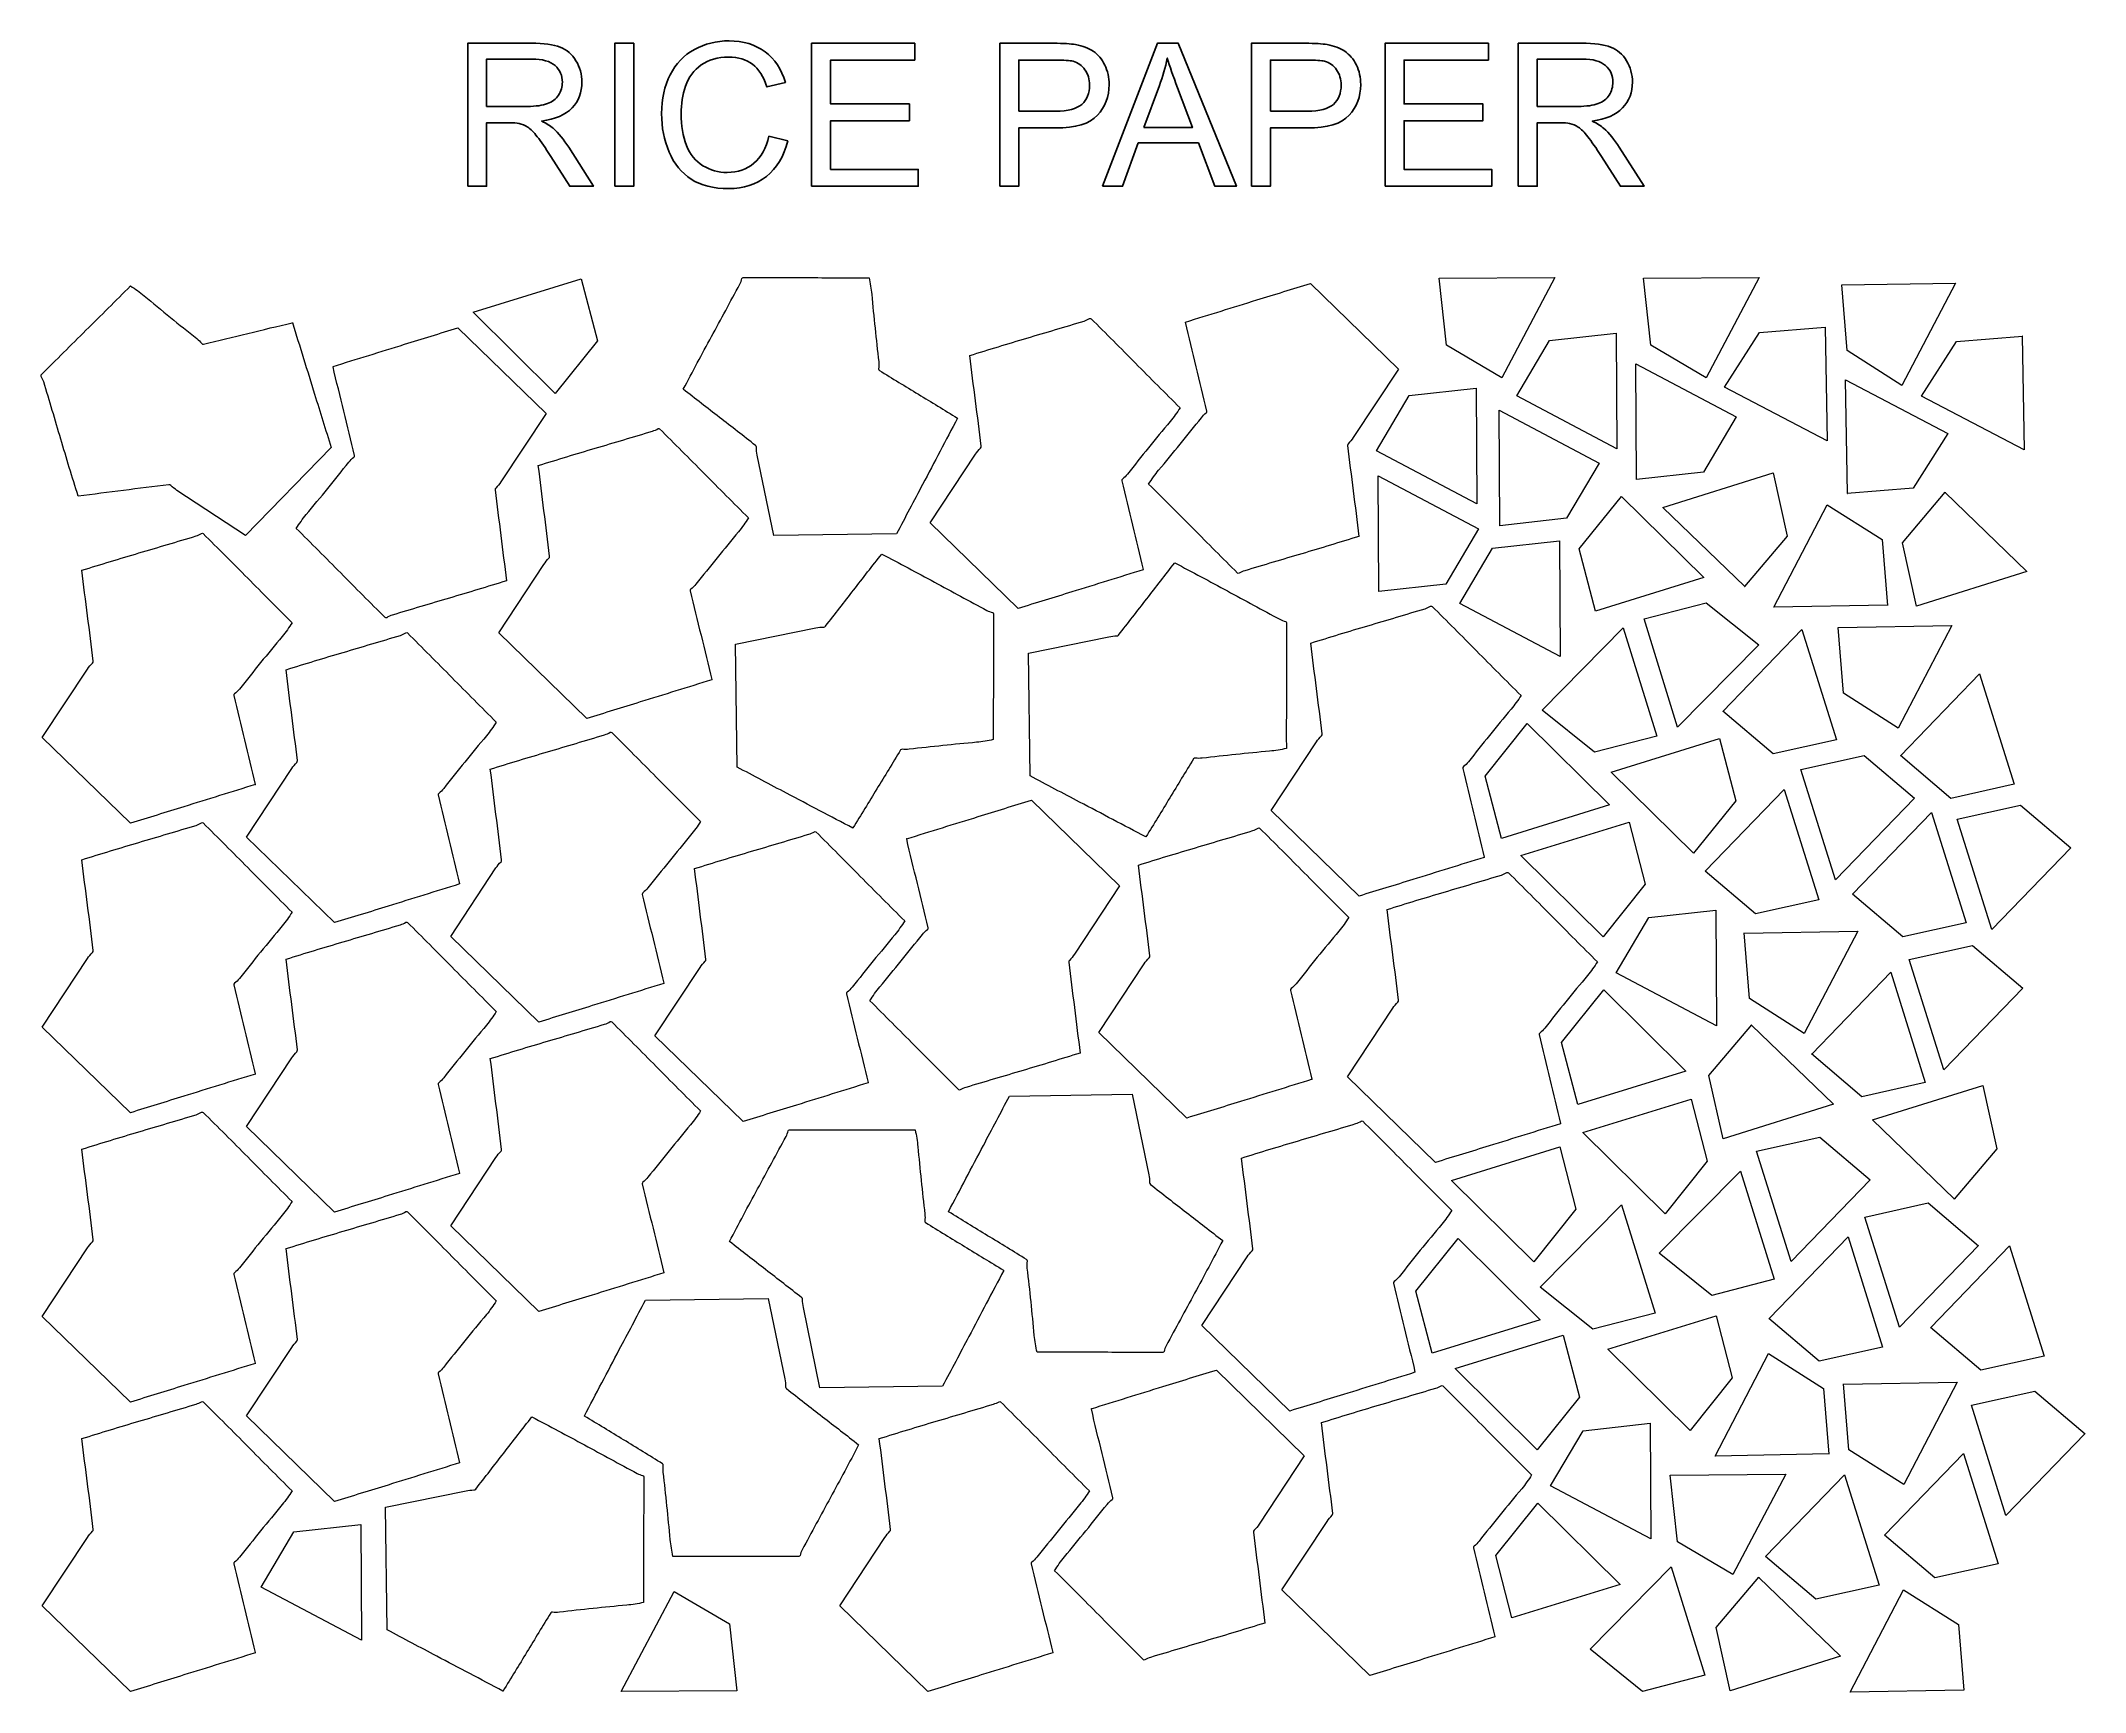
# Model space of a CAD drawing. Header units: inches. Extents: x -12 to 11.9, y -8.3 to 11.
import ezdxf

# ---------------------------------------------------------------- set-up
doc = ezdxf.new("R2010")
doc.units = ezdxf.units.IN
doc.header["$MEASUREMENT"] = 0
doc.layers.add('Layer 1', color=7, linetype='Continuous')

msp = doc.modelspace()

# ---------------------------------------------------------------- linework, layer by layer
at = {"layer": 'Layer 1'}
for points, knots in [([(-7.023, 9.286), (-7.023, 9.286), (-7.023, 10.957), (-7.023, 10.957), (-7.023, 10.957), (-7.023, 10.957), (-6.283, 10.957), (-6.283, 10.957), (-6.283, 10.957), (-6.134, 10.957), (-6.021, 10.941), (-5.943, 10.912), (-5.943, 10.912), (-5.866, 10.882), (-5.804, 10.829), (-5.758, 10.753), (-5.758, 10.753), (-5.712, 10.677), (-5.689, 10.593), (-5.689, 10.501), (-5.689, 10.501), (-5.689, 10.383), (-5.727, 10.283), (-5.804, 10.201), (-5.804, 10.201), (-5.88, 10.12), (-5.999, 10.069), (-6.159, 10.047), (-6.159, 10.047), (-6.1, 10.019), (-6.056, 9.991), (-6.026, 9.963), (-6.026, 9.963), (-5.961, 9.904), (-5.9, 9.83), (-5.843, 9.741), (-5.843, 9.741), (-5.843, 9.741), (-5.554, 9.286), (-5.554, 9.286), (-5.554, 9.286), (-5.554, 9.286), (-5.83, 9.286), (-5.83, 9.286), (-5.83, 9.286), (-5.83, 9.286), (-6.051, 9.634), (-6.051, 9.634), (-6.051, 9.634), (-6.115, 9.734), (-6.168, 9.811), (-6.21, 9.864), (-6.21, 9.864), (-6.252, 9.918), (-6.289, 9.954), (-6.322, 9.976), (-6.322, 9.976), (-6.355, 9.997), (-6.389, 10.012), (-6.423, 10.02), (-6.423, 10.02), (-6.448, 10.025), (-6.489, 10.028), (-6.546, 10.028), (-6.546, 10.028), (-6.546, 10.028), (-6.802, 10.028), (-6.802, 10.028), (-6.802, 10.028), (-6.802, 10.028), (-6.802, 9.286), (-6.802, 9.286), (-6.802, 9.286), (-6.802, 9.286), (-7.023, 9.286), (-7.023, 9.286)], [0, 0, 0, 0, 0.05, 0.05, 0.05, 0.05, 0.1, 0.1, 0.1, 0.1, 0.15, 0.15, 0.15, 0.15, 0.2, 0.2, 0.2, 0.2, 0.25, 0.25, 0.25, 0.25, 0.3, 0.3, 0.3, 0.3, 0.35, 0.35, 0.35, 0.35, 0.4, 0.4, 0.4, 0.4, 0.45, 0.45, 0.45, 0.45, 0.5, 0.5, 0.5, 0.5, 0.55, 0.55, 0.55, 0.55, 0.6, 0.6, 0.6, 0.6, 0.65, 0.65, 0.65, 0.65, 0.7, 0.7, 0.7, 0.7, 0.75, 0.75, 0.75, 0.75, 0.8, 0.8, 0.8, 0.8, 0.85, 0.85, 0.85, 0.85, 0.9, 0.9, 0.9, 0.9, 1, 1, 1, 1]), ([(-6.802, 10.219), (-6.802, 10.219), (-6.327, 10.219), (-6.327, 10.219), (-6.327, 10.219), (-6.226, 10.219), (-6.148, 10.23), (-6.091, 10.251), (-6.091, 10.251), (-6.034, 10.271), (-5.991, 10.305), (-5.962, 10.351), (-5.962, 10.351), (-5.932, 10.397), (-5.917, 10.447), (-5.917, 10.501), (-5.917, 10.501), (-5.917, 10.58), (-5.946, 10.645), (-6.003, 10.696), (-6.003, 10.696), (-6.06, 10.747), (-6.15, 10.772), (-6.274, 10.772), (-6.274, 10.772), (-6.274, 10.772), (-6.802, 10.772), (-6.802, 10.772), (-6.802, 10.772), (-6.802, 10.772), (-6.802, 10.219), (-6.802, 10.219)], [0, 0, 0, 0, 0.111111, 0.111111, 0.111111, 0.111111, 0.222222, 0.222222, 0.222222, 0.222222, 0.333333, 0.333333, 0.333333, 0.333333, 0.444444, 0.444444, 0.444444, 0.444444, 0.555556, 0.555556, 0.555556, 0.555556, 0.666667, 0.666667, 0.666667, 0.666667, 0.777778, 0.777778, 0.777778, 0.777778, 1, 1, 1, 1]), ([(-5.306, 9.286), (-5.306, 9.286), (-5.306, 10.957), (-5.306, 10.957), (-5.306, 10.957), (-5.306, 10.957), (-5.084, 10.957), (-5.084, 10.957), (-5.084, 10.957), (-5.084, 10.957), (-5.084, 9.286), (-5.084, 9.286), (-5.084, 9.286), (-5.084, 9.286), (-5.306, 9.286), (-5.306, 9.286)], [0, 0, 0, 0, 0.2, 0.2, 0.2, 0.2, 0.4, 0.4, 0.4, 0.4, 0.6, 0.6, 0.6, 0.6, 1, 1, 1, 1]), ([(-3.505, 9.872), (-3.505, 9.872), (-3.283, 9.816), (-3.283, 9.816), (-3.283, 9.816), (-3.329, 9.634), (-3.413, 9.496), (-3.533, 9.401), (-3.533, 9.401), (-3.653, 9.306), (-3.8, 9.258), (-3.974, 9.258), (-3.974, 9.258), (-4.153, 9.258), (-4.3, 9.295), (-4.412, 9.368), (-4.412, 9.368), (-4.525, 9.441), (-4.611, 9.547), (-4.67, 9.686), (-4.67, 9.686), (-4.728, 9.825), (-4.758, 9.974), (-4.758, 10.134), (-4.758, 10.134), (-4.758, 10.308), (-4.725, 10.459), (-4.658, 10.589), (-4.658, 10.589), (-4.592, 10.718), (-4.497, 10.817), (-4.375, 10.884), (-4.375, 10.884), (-4.252, 10.951), (-4.117, 10.985), (-3.97, 10.985), (-3.97, 10.985), (-3.803, 10.985), (-3.663, 10.942), (-3.549, 10.857), (-3.549, 10.857), (-3.435, 10.772), (-3.356, 10.653), (-3.311, 10.499), (-3.311, 10.499), (-3.311, 10.499), (-3.528, 10.447), (-3.528, 10.447), (-3.528, 10.447), (-3.567, 10.569), (-3.623, 10.657), (-3.697, 10.712), (-3.697, 10.712), (-3.77, 10.768), (-3.863, 10.796), (-3.974, 10.796), (-3.974, 10.796), (-4.102, 10.796), (-4.209, 10.765), (-4.295, 10.703), (-4.295, 10.703), (-4.381, 10.642), (-4.442, 10.559), (-4.477, 10.456), (-4.477, 10.456), (-4.512, 10.352), (-4.529, 10.245), (-4.529, 10.135), (-4.529, 10.135), (-4.529, 9.993), (-4.509, 9.869), (-4.467, 9.763), (-4.467, 9.763), (-4.426, 9.657), (-4.362, 9.578), (-4.275, 9.526), (-4.275, 9.526), (-4.188, 9.473), (-4.094, 9.447), (-3.992, 9.447), (-3.992, 9.447), (-3.868, 9.447), (-3.764, 9.483), (-3.679, 9.554), (-3.679, 9.554), (-3.593, 9.626), (-3.535, 9.731), (-3.505, 9.872)], [0, 0, 0, 0, 0.043478, 0.043478, 0.043478, 0.043478, 0.086957, 0.086957, 0.086957, 0.086957, 0.130435, 0.130435, 0.130435, 0.130435, 0.173913, 0.173913, 0.173913, 0.173913, 0.217391, 0.217391, 0.217391, 0.217391, 0.26087, 0.26087, 0.26087, 0.26087, 0.304348, 0.304348, 0.304348, 0.304348, 0.347826, 0.347826, 0.347826, 0.347826, 0.391304, 0.391304, 0.391304, 0.391304, 0.434783, 0.434783, 0.434783, 0.434783, 0.478261, 0.478261, 0.478261, 0.478261, 0.521739, 0.521739, 0.521739, 0.521739, 0.565217, 0.565217, 0.565217, 0.565217, 0.608696, 0.608696, 0.608696, 0.608696, 0.652174, 0.652174, 0.652174, 0.652174, 0.695652, 0.695652, 0.695652, 0.695652, 0.73913, 0.73913, 0.73913, 0.73913, 0.782609, 0.782609, 0.782609, 0.782609, 0.826087, 0.826087, 0.826087, 0.826087, 0.869565, 0.869565, 0.869565, 0.869565, 0.913043, 0.913043, 0.913043, 0.913043, 1, 1, 1, 1]), ([(-3.005, 9.286), (-3.005, 9.286), (-3.005, 10.957), (-3.005, 10.957), (-3.005, 10.957), (-3.005, 10.957), (-1.799, 10.957), (-1.799, 10.957), (-1.799, 10.957), (-1.799, 10.957), (-1.799, 10.761), (-1.799, 10.761), (-1.799, 10.761), (-1.799, 10.761), (-2.783, 10.761), (-2.783, 10.761), (-2.783, 10.761), (-2.783, 10.761), (-2.783, 10.247), (-2.783, 10.247), (-2.783, 10.247), (-2.783, 10.247), (-1.862, 10.247), (-1.862, 10.247), (-1.862, 10.247), (-1.862, 10.247), (-1.862, 10.051), (-1.862, 10.051), (-1.862, 10.051), (-1.862, 10.051), (-2.783, 10.051), (-2.783, 10.051), (-2.783, 10.051), (-2.783, 10.051), (-2.783, 9.482), (-2.783, 9.482), (-2.783, 9.482), (-2.783, 9.482), (-1.759, 9.482), (-1.759, 9.482), (-1.759, 9.482), (-1.759, 9.482), (-1.759, 9.286), (-1.759, 9.286), (-1.759, 9.286), (-1.759, 9.286), (-3.005, 9.286), (-3.005, 9.286)], [0, 0, 0, 0, 0.076923, 0.076923, 0.076923, 0.076923, 0.153846, 0.153846, 0.153846, 0.153846, 0.230769, 0.230769, 0.230769, 0.230769, 0.307692, 0.307692, 0.307692, 0.307692, 0.384615, 0.384615, 0.384615, 0.384615, 0.461538, 0.461538, 0.461538, 0.461538, 0.538462, 0.538462, 0.538462, 0.538462, 0.615385, 0.615385, 0.615385, 0.615385, 0.692308, 0.692308, 0.692308, 0.692308, 0.769231, 0.769231, 0.769231, 0.769231, 0.846154, 0.846154, 0.846154, 0.846154, 1, 1, 1, 1]), ([(-0.805, 9.286), (-0.805, 9.286), (-0.805, 10.957), (-0.805, 10.957), (-0.805, 10.957), (-0.805, 10.957), (-0.174, 10.957), (-0.174, 10.957), (-0.174, 10.957), (-0.064, 10.957), (0.021, 10.951), (0.08, 10.941), (0.08, 10.941), (0.162, 10.927), (0.231, 10.901), (0.286, 10.863), (0.286, 10.863), (0.342, 10.824), (0.387, 10.771), (0.42, 10.702), (0.42, 10.702), (0.454, 10.633), (0.471, 10.557), (0.471, 10.474), (0.471, 10.474), (0.471, 10.333), (0.426, 10.213), (0.335, 10.115), (0.335, 10.115), (0.245, 10.016), (0.081, 9.967), (-0.155, 9.967), (-0.155, 9.967), (-0.155, 9.967), (-0.584, 9.967), (-0.584, 9.967), (-0.584, 9.967), (-0.584, 9.967), (-0.584, 9.286), (-0.584, 9.286), (-0.584, 9.286), (-0.584, 9.286), (-0.805, 9.286), (-0.805, 9.286)], [0, 0, 0, 0, 0.083333, 0.083333, 0.083333, 0.083333, 0.166667, 0.166667, 0.166667, 0.166667, 0.25, 0.25, 0.25, 0.25, 0.333333, 0.333333, 0.333333, 0.333333, 0.416667, 0.416667, 0.416667, 0.416667, 0.5, 0.5, 0.5, 0.5, 0.583333, 0.583333, 0.583333, 0.583333, 0.666667, 0.666667, 0.666667, 0.666667, 0.75, 0.75, 0.75, 0.75, 0.833333, 0.833333, 0.833333, 0.833333, 1, 1, 1, 1]), ([(-0.584, 10.163), (-0.584, 10.163), (-0.152, 10.163), (-0.152, 10.163), (-0.152, 10.163), (-0.009, 10.163), (0.092, 10.19), (0.153, 10.243), (0.153, 10.243), (0.212, 10.296), (0.242, 10.371), (0.242, 10.468), (0.242, 10.468), (0.242, 10.537), (0.225, 10.597), (0.189, 10.647), (0.189, 10.647), (0.154, 10.697), (0.107, 10.73), (0.05, 10.746), (0.05, 10.746), (0.013, 10.756), (-0.056, 10.761), (-0.156, 10.761), (-0.156, 10.761), (-0.156, 10.761), (-0.584, 10.761), (-0.584, 10.761), (-0.584, 10.761), (-0.584, 10.761), (-0.584, 10.163), (-0.584, 10.163)], [0, 0, 0, 0, 0.111111, 0.111111, 0.111111, 0.111111, 0.222222, 0.222222, 0.222222, 0.222222, 0.333333, 0.333333, 0.333333, 0.333333, 0.444444, 0.444444, 0.444444, 0.444444, 0.555556, 0.555556, 0.555556, 0.555556, 0.666667, 0.666667, 0.666667, 0.666667, 0.777778, 0.777778, 0.777778, 0.777778, 1, 1, 1, 1]), ([(0.395, 9.286), (0.395, 9.286), (1.036, 10.957), (1.036, 10.957), (1.036, 10.957), (1.036, 10.957), (1.279, 10.957), (1.279, 10.957), (1.279, 10.957), (1.279, 10.957), (1.959, 9.286), (1.959, 9.286), (1.959, 9.286), (1.959, 9.286), (1.707, 9.286), (1.707, 9.286), (1.707, 9.286), (1.707, 9.286), (1.514, 9.792), (1.514, 9.792), (1.514, 9.792), (1.514, 9.792), (0.811, 9.792), (0.811, 9.792), (0.811, 9.792), (0.811, 9.792), (0.629, 9.286), (0.629, 9.286), (0.629, 9.286), (0.629, 9.286), (0.395, 9.286), (0.395, 9.286)], [0, 0, 0, 0, 0.111111, 0.111111, 0.111111, 0.111111, 0.222222, 0.222222, 0.222222, 0.222222, 0.333333, 0.333333, 0.333333, 0.333333, 0.444444, 0.444444, 0.444444, 0.444444, 0.555556, 0.555556, 0.555556, 0.555556, 0.666667, 0.666667, 0.666667, 0.666667, 0.777778, 0.777778, 0.777778, 0.777778, 1, 1, 1, 1]), ([(0.875, 9.972), (0.875, 9.972), (1.445, 9.972), (1.445, 9.972), (1.445, 9.972), (1.445, 9.972), (1.271, 10.435), (1.271, 10.435), (1.271, 10.435), (1.218, 10.576), (1.178, 10.692), (1.151, 10.784), (1.151, 10.784), (1.128, 10.675), (1.097, 10.568), (1.059, 10.462), (1.059, 10.462), (1.059, 10.462), (0.875, 9.972), (0.875, 9.972)], [0, 0, 0, 0, 0.166667, 0.166667, 0.166667, 0.166667, 0.333333, 0.333333, 0.333333, 0.333333, 0.5, 0.5, 0.5, 0.5, 0.666667, 0.666667, 0.666667, 0.666667, 1, 1, 1, 1]), ([(2.134, 9.286), (2.134, 9.286), (2.134, 10.957), (2.134, 10.957), (2.134, 10.957), (2.134, 10.957), (2.765, 10.957), (2.765, 10.957), (2.765, 10.957), (2.876, 10.957), (2.961, 10.951), (3.019, 10.941), (3.019, 10.941), (3.101, 10.927), (3.17, 10.901), (3.226, 10.863), (3.226, 10.863), (3.281, 10.824), (3.326, 10.771), (3.36, 10.702), (3.36, 10.702), (3.394, 10.633), (3.411, 10.557), (3.411, 10.474), (3.411, 10.474), (3.411, 10.333), (3.365, 10.213), (3.275, 10.115), (3.275, 10.115), (3.185, 10.016), (3.021, 9.967), (2.784, 9.967), (2.784, 9.967), (2.784, 9.967), (2.356, 9.967), (2.356, 9.967), (2.356, 9.967), (2.356, 9.967), (2.356, 9.286), (2.356, 9.286), (2.356, 9.286), (2.356, 9.286), (2.134, 9.286), (2.134, 9.286)], [0, 0, 0, 0, 0.083333, 0.083333, 0.083333, 0.083333, 0.166667, 0.166667, 0.166667, 0.166667, 0.25, 0.25, 0.25, 0.25, 0.333333, 0.333333, 0.333333, 0.333333, 0.416667, 0.416667, 0.416667, 0.416667, 0.5, 0.5, 0.5, 0.5, 0.583333, 0.583333, 0.583333, 0.583333, 0.666667, 0.666667, 0.666667, 0.666667, 0.75, 0.75, 0.75, 0.75, 0.833333, 0.833333, 0.833333, 0.833333, 1, 1, 1, 1]), ([(2.356, 10.163), (2.356, 10.163), (2.788, 10.163), (2.788, 10.163), (2.788, 10.163), (2.931, 10.163), (3.032, 10.19), (3.092, 10.243), (3.092, 10.243), (3.152, 10.296), (3.182, 10.371), (3.182, 10.468), (3.182, 10.468), (3.182, 10.537), (3.164, 10.597), (3.129, 10.647), (3.129, 10.647), (3.094, 10.697), (3.047, 10.73), (2.989, 10.746), (2.989, 10.746), (2.952, 10.756), (2.883, 10.761), (2.783, 10.761), (2.783, 10.761), (2.783, 10.761), (2.356, 10.761), (2.356, 10.761), (2.356, 10.761), (2.356, 10.761), (2.356, 10.163), (2.356, 10.163)], [0, 0, 0, 0, 0.111111, 0.111111, 0.111111, 0.111111, 0.222222, 0.222222, 0.222222, 0.222222, 0.333333, 0.333333, 0.333333, 0.333333, 0.444444, 0.444444, 0.444444, 0.444444, 0.555556, 0.555556, 0.555556, 0.555556, 0.666667, 0.666667, 0.666667, 0.666667, 0.777778, 0.777778, 0.777778, 0.777778, 1, 1, 1, 1]), ([(3.695, 9.286), (3.695, 9.286), (3.695, 10.957), (3.695, 10.957), (3.695, 10.957), (3.695, 10.957), (4.902, 10.957), (4.902, 10.957), (4.902, 10.957), (4.902, 10.957), (4.902, 10.761), (4.902, 10.761), (4.902, 10.761), (4.902, 10.761), (3.917, 10.761), (3.917, 10.761), (3.917, 10.761), (3.917, 10.761), (3.917, 10.247), (3.917, 10.247), (3.917, 10.247), (3.917, 10.247), (4.839, 10.247), (4.839, 10.247), (4.839, 10.247), (4.839, 10.247), (4.839, 10.051), (4.839, 10.051), (4.839, 10.051), (4.839, 10.051), (3.917, 10.051), (3.917, 10.051), (3.917, 10.051), (3.917, 10.051), (3.917, 9.482), (3.917, 9.482), (3.917, 9.482), (3.917, 9.482), (4.941, 9.482), (4.941, 9.482), (4.941, 9.482), (4.941, 9.482), (4.941, 9.286), (4.941, 9.286), (4.941, 9.286), (4.941, 9.286), (3.695, 9.286), (3.695, 9.286)], [0, 0, 0, 0, 0.076923, 0.076923, 0.076923, 0.076923, 0.153846, 0.153846, 0.153846, 0.153846, 0.230769, 0.230769, 0.230769, 0.230769, 0.307692, 0.307692, 0.307692, 0.307692, 0.384615, 0.384615, 0.384615, 0.384615, 0.461538, 0.461538, 0.461538, 0.461538, 0.538462, 0.538462, 0.538462, 0.538462, 0.615385, 0.615385, 0.615385, 0.615385, 0.692308, 0.692308, 0.692308, 0.692308, 0.769231, 0.769231, 0.769231, 0.769231, 0.846154, 0.846154, 0.846154, 0.846154, 1, 1, 1, 1]), ([(5.252, 9.286), (5.252, 9.286), (5.252, 10.957), (5.252, 10.957), (5.252, 10.957), (5.252, 10.957), (5.992, 10.957), (5.992, 10.957), (5.992, 10.957), (6.141, 10.957), (6.254, 10.941), (6.331, 10.912), (6.331, 10.912), (6.409, 10.882), (6.471, 10.829), (6.517, 10.753), (6.517, 10.753), (6.563, 10.677), (6.586, 10.593), (6.586, 10.501), (6.586, 10.501), (6.586, 10.383), (6.548, 10.283), (6.471, 10.201), (6.471, 10.201), (6.394, 10.12), (6.276, 10.069), (6.116, 10.047), (6.116, 10.047), (6.175, 10.019), (6.219, 9.991), (6.249, 9.963), (6.249, 9.963), (6.314, 9.904), (6.375, 9.83), (6.432, 9.741), (6.432, 9.741), (6.432, 9.741), (6.721, 9.286), (6.721, 9.286), (6.721, 9.286), (6.721, 9.286), (6.445, 9.286), (6.445, 9.286), (6.445, 9.286), (6.445, 9.286), (6.224, 9.634), (6.224, 9.634), (6.224, 9.634), (6.16, 9.734), (6.107, 9.811), (6.065, 9.864), (6.065, 9.864), (6.023, 9.918), (5.986, 9.954), (5.953, 9.976), (5.953, 9.976), (5.92, 9.997), (5.886, 10.012), (5.852, 10.02), (5.852, 10.02), (5.827, 10.025), (5.786, 10.028), (5.729, 10.028), (5.729, 10.028), (5.729, 10.028), (5.473, 10.028), (5.473, 10.028), (5.473, 10.028), (5.473, 10.028), (5.473, 9.286), (5.473, 9.286), (5.473, 9.286), (5.473, 9.286), (5.252, 9.286), (5.252, 9.286)], [0, 0, 0, 0, 0.05, 0.05, 0.05, 0.05, 0.1, 0.1, 0.1, 0.1, 0.15, 0.15, 0.15, 0.15, 0.2, 0.2, 0.2, 0.2, 0.25, 0.25, 0.25, 0.25, 0.3, 0.3, 0.3, 0.3, 0.35, 0.35, 0.35, 0.35, 0.4, 0.4, 0.4, 0.4, 0.45, 0.45, 0.45, 0.45, 0.5, 0.5, 0.5, 0.5, 0.55, 0.55, 0.55, 0.55, 0.6, 0.6, 0.6, 0.6, 0.65, 0.65, 0.65, 0.65, 0.7, 0.7, 0.7, 0.7, 0.75, 0.75, 0.75, 0.75, 0.8, 0.8, 0.8, 0.8, 0.85, 0.85, 0.85, 0.85, 0.9, 0.9, 0.9, 0.9, 1, 1, 1, 1]), ([(5.473, 10.219), (5.473, 10.219), (5.948, 10.219), (5.948, 10.219), (5.948, 10.219), (6.049, 10.219), (6.127, 10.23), (6.184, 10.251), (6.184, 10.251), (6.241, 10.271), (6.284, 10.305), (6.313, 10.351), (6.313, 10.351), (6.343, 10.397), (6.357, 10.447), (6.357, 10.501), (6.357, 10.501), (6.357, 10.58), (6.329, 10.645), (6.272, 10.696), (6.272, 10.696), (6.215, 10.747), (6.125, 10.772), (6.001, 10.772), (6.001, 10.772), (6.001, 10.772), (5.473, 10.772), (5.473, 10.772), (5.473, 10.772), (5.473, 10.772), (5.473, 10.219), (5.473, 10.219)], [0, 0, 0, 0, 0.111111, 0.111111, 0.111111, 0.111111, 0.222222, 0.222222, 0.222222, 0.222222, 0.333333, 0.333333, 0.333333, 0.333333, 0.444444, 0.444444, 0.444444, 0.444444, 0.555556, 0.555556, 0.555556, 0.555556, 0.666667, 0.666667, 0.666667, 0.666667, 0.777778, 0.777778, 0.777778, 0.777778, 1, 1, 1, 1])]:
    msp.add_open_spline(points, degree=3, knots=knots, dxfattribs=at)
at = {"layer": 'Layer 1', "color": 18, "lineweight": 9}
for points, knots in [([(-9.62, 5.203), (-9.62, 5.203), (-8.619, 6.231), (-8.619, 6.231), (-8.619, 6.231), (-8.683, 6.44), (-8.748, 6.648), (-8.812, 6.856), (-8.812, 6.856), (-8.898, 7.135), (-8.985, 7.413), (-9.071, 7.692), (-9.071, 7.692), (-9.071, 7.692), (-9.071, 7.692), (-9.071, 7.692), (-9.071, 7.692), (-9.071, 7.692), (-9.073, 7.691), (-9.073, 7.691), (-9.073, 7.691), (-9.246, 7.65), (-9.419, 7.609), (-9.592, 7.566), (-9.592, 7.566), (-9.765, 7.524), (-9.938, 7.482), (-10.111, 7.441), (-10.111, 7.441), (-10.119, 7.439), (-10.126, 7.442), (-10.131, 7.448), (-10.131, 7.448), (-10.148, 7.469), (-10.167, 7.489), (-10.188, 7.506), (-10.188, 7.506), (-10.395, 7.67), (-10.6, 7.836), (-10.803, 8.005), (-10.803, 8.005), (-10.854, 8.047), (-10.907, 8.086), (-10.963, 8.121), (-10.963, 8.121), (-11.136, 7.947), (-11.31, 7.774), (-11.484, 7.602), (-11.484, 7.602), (-11.658, 7.429), (-11.832, 7.256), (-12.005, 7.083), (-12.005, 7.083), (-12.009, 7.078), (-12.01, 7.07), (-12.007, 7.064), (-12.007, 7.064), (-11.994, 7.044), (-11.984, 7.023), (-11.977, 7), (-11.977, 7), (-11.91, 6.777), (-11.844, 6.555), (-11.778, 6.332), (-11.778, 6.332), (-11.712, 6.109), (-11.645, 5.887), (-11.575, 5.665), (-11.575, 5.665), (-11.398, 5.686), (-11.221, 5.708), (-11.045, 5.731), (-11.045, 5.731), (-10.868, 5.754), (-10.691, 5.776), (-10.514, 5.797), (-10.514, 5.797), (-10.506, 5.798), (-10.498, 5.795), (-10.492, 5.789), (-10.492, 5.789), (-10.47, 5.767), (-10.446, 5.748), (-10.42, 5.731), (-10.42, 5.731), (-10.42, 5.731), (-9.62, 5.203), (-9.62, 5.203)], [0, 0, 0, 0, 0.043478, 0.043478, 0.043478, 0.043478, 0.086957, 0.086957, 0.086957, 0.086957, 0.130435, 0.130435, 0.130435, 0.130435, 0.173913, 0.173913, 0.173913, 0.173913, 0.217391, 0.217391, 0.217391, 0.217391, 0.26087, 0.26087, 0.26087, 0.26087, 0.304348, 0.304348, 0.304348, 0.304348, 0.347826, 0.347826, 0.347826, 0.347826, 0.391304, 0.391304, 0.391304, 0.391304, 0.434783, 0.434783, 0.434783, 0.434783, 0.478261, 0.478261, 0.478261, 0.478261, 0.521739, 0.521739, 0.521739, 0.521739, 0.565217, 0.565217, 0.565217, 0.565217, 0.608696, 0.608696, 0.608696, 0.608696, 0.652174, 0.652174, 0.652174, 0.652174, 0.695652, 0.695652, 0.695652, 0.695652, 0.73913, 0.73913, 0.73913, 0.73913, 0.782609, 0.782609, 0.782609, 0.782609, 0.826087, 0.826087, 0.826087, 0.826087, 0.869565, 0.869565, 0.869565, 0.869565, 0.913043, 0.913043, 0.913043, 0.913043, 1, 1, 1, 1]), ([(-6.961, 7.814), (-6.961, 7.814), (-6, 6.865), (-6, 6.865), (-6, 6.865), (-6, 6.865), (-5.508, 7.479), (-5.508, 7.479), (-5.508, 7.479), (-5.508, 7.479), (-5.696, 8.205), (-5.696, 8.205), (-5.696, 8.205), (-5.696, 8.205), (-6.961, 7.814), (-6.961, 7.814)], [0, 0, 0, 0, 0.2, 0.2, 0.2, 0.2, 0.4, 0.4, 0.4, 0.4, 0.6, 0.6, 0.6, 0.6, 1, 1, 1, 1]), ([(-3.448, 5.204), (-3.448, 5.204), (-2.013, 5.223), (-2.013, 5.223), (-2.013, 5.223), (-1.911, 5.416), (-1.809, 5.609), (-1.708, 5.802), (-1.708, 5.802), (-1.571, 6.06), (-1.436, 6.318), (-1.3, 6.576), (-1.3, 6.576), (-1.3, 6.576), (-1.3, 6.576), (-1.3, 6.576), (-1.3, 6.576), (-1.3, 6.576), (-1.302, 6.577), (-1.302, 6.577), (-1.302, 6.577), (-1.453, 6.67), (-1.605, 6.763), (-1.757, 6.855), (-1.757, 6.855), (-1.91, 6.948), (-2.062, 7.04), (-2.213, 7.134), (-2.213, 7.134), (-2.219, 7.138), (-2.223, 7.145), (-2.222, 7.153), (-2.222, 7.153), (-2.218, 7.18), (-2.218, 7.207), (-2.221, 7.234), (-2.221, 7.234), (-2.251, 7.496), (-2.279, 7.759), (-2.303, 8.022), (-2.303, 8.022), (-2.309, 8.087), (-2.32, 8.153), (-2.334, 8.217), (-2.334, 8.217), (-2.579, 8.217), (-2.824, 8.217), (-3.07, 8.218), (-3.07, 8.218), (-3.315, 8.219), (-3.56, 8.22), (-3.805, 8.219), (-3.805, 8.219), (-3.812, 8.219), (-3.818, 8.215), (-3.819, 8.208), (-3.819, 8.208), (-3.824, 8.185), (-3.833, 8.162), (-3.844, 8.141), (-3.844, 8.141), (-3.954, 7.937), (-4.064, 7.732), (-4.175, 7.528), (-4.175, 7.528), (-4.287, 7.324), (-4.396, 7.119), (-4.504, 6.913), (-4.504, 6.913), (-4.364, 6.803), (-4.223, 6.694), (-4.082, 6.585), (-4.082, 6.585), (-3.941, 6.476), (-3.8, 6.367), (-3.66, 6.256), (-3.66, 6.256), (-3.653, 6.251), (-3.65, 6.244), (-3.65, 6.235), (-3.65, 6.235), (-3.65, 6.204), (-3.647, 6.173), (-3.641, 6.143), (-3.641, 6.143), (-3.641, 6.143), (-3.448, 5.204), (-3.448, 5.204)], [0, 0, 0, 0, 0.043478, 0.043478, 0.043478, 0.043478, 0.086957, 0.086957, 0.086957, 0.086957, 0.130435, 0.130435, 0.130435, 0.130435, 0.173913, 0.173913, 0.173913, 0.173913, 0.217391, 0.217391, 0.217391, 0.217391, 0.26087, 0.26087, 0.26087, 0.26087, 0.304348, 0.304348, 0.304348, 0.304348, 0.347826, 0.347826, 0.347826, 0.347826, 0.391304, 0.391304, 0.391304, 0.391304, 0.434783, 0.434783, 0.434783, 0.434783, 0.478261, 0.478261, 0.478261, 0.478261, 0.521739, 0.521739, 0.521739, 0.521739, 0.565217, 0.565217, 0.565217, 0.565217, 0.608696, 0.608696, 0.608696, 0.608696, 0.652174, 0.652174, 0.652174, 0.652174, 0.695652, 0.695652, 0.695652, 0.695652, 0.73913, 0.73913, 0.73913, 0.73913, 0.782609, 0.782609, 0.782609, 0.782609, 0.826087, 0.826087, 0.826087, 0.826087, 0.869565, 0.869565, 0.869565, 0.869565, 0.913043, 0.913043, 0.913043, 0.913043, 1, 1, 1, 1]), ([(3.852, 7.15), (3.852, 7.15), (2.823, 8.15), (2.823, 8.15), (2.823, 8.15), (2.615, 8.086), (2.407, 8.022), (2.198, 7.957), (2.198, 7.957), (1.92, 7.871), (1.641, 7.785), (1.363, 7.698), (1.363, 7.698), (1.363, 7.698), (1.362, 7.698), (1.362, 7.698), (1.362, 7.698), (1.362, 7.698), (1.363, 7.696), (1.363, 7.696), (1.363, 7.696), (1.404, 7.523), (1.446, 7.35), (1.488, 7.177), (1.488, 7.177), (1.531, 7.004), (1.573, 6.831), (1.614, 6.658), (1.614, 6.658), (1.615, 6.651), (1.613, 6.643), (1.607, 6.638), (1.607, 6.638), (1.585, 6.622), (1.565, 6.603), (1.549, 6.581), (1.549, 6.581), (1.384, 6.375), (1.218, 6.17), (1.05, 5.967), (1.05, 5.967), (1.008, 5.916), (0.969, 5.862), (0.933, 5.806), (0.933, 5.806), (1.107, 5.633), (1.28, 5.46), (1.453, 5.286), (1.453, 5.286), (1.625, 5.111), (1.798, 4.938), (1.972, 4.765), (1.972, 4.765), (1.977, 4.76), (1.984, 4.759), (1.99, 4.763), (1.99, 4.763), (2.01, 4.776), (2.032, 4.785), (2.055, 4.792), (2.055, 4.792), (2.277, 4.859), (2.5, 4.926), (2.722, 4.991), (2.722, 4.991), (2.945, 5.057), (3.168, 5.125), (3.389, 5.194), (3.389, 5.194), (3.368, 5.371), (3.346, 5.548), (3.323, 5.725), (3.323, 5.725), (3.3, 5.901), (3.278, 6.078), (3.257, 6.255), (3.257, 6.255), (3.256, 6.263), (3.259, 6.272), (3.265, 6.277), (3.265, 6.277), (3.287, 6.299), (3.307, 6.323), (3.324, 6.349), (3.324, 6.349), (3.324, 6.349), (3.852, 7.15), (3.852, 7.15)], [0, 0, 0, 0, 0.043478, 0.043478, 0.043478, 0.043478, 0.086957, 0.086957, 0.086957, 0.086957, 0.130435, 0.130435, 0.130435, 0.130435, 0.173913, 0.173913, 0.173913, 0.173913, 0.217391, 0.217391, 0.217391, 0.217391, 0.26087, 0.26087, 0.26087, 0.26087, 0.304348, 0.304348, 0.304348, 0.304348, 0.347826, 0.347826, 0.347826, 0.347826, 0.391304, 0.391304, 0.391304, 0.391304, 0.434783, 0.434783, 0.434783, 0.434783, 0.478261, 0.478261, 0.478261, 0.478261, 0.521739, 0.521739, 0.521739, 0.521739, 0.565217, 0.565217, 0.565217, 0.565217, 0.608696, 0.608696, 0.608696, 0.608696, 0.652174, 0.652174, 0.652174, 0.652174, 0.695652, 0.695652, 0.695652, 0.695652, 0.73913, 0.73913, 0.73913, 0.73913, 0.782609, 0.782609, 0.782609, 0.782609, 0.826087, 0.826087, 0.826087, 0.826087, 0.869565, 0.869565, 0.869565, 0.869565, 0.913043, 0.913043, 0.913043, 0.913043, 1, 1, 1, 1]), ([(5.678, 8.219), (5.678, 8.219), (4.327, 8.211), (4.327, 8.211), (4.327, 8.211), (4.327, 8.211), (4.413, 7.429), (4.413, 7.429), (4.413, 7.429), (4.413, 7.429), (5.06, 7.048), (5.06, 7.048), (5.06, 7.048), (5.06, 7.048), (5.678, 8.219), (5.678, 8.219)], [0, 0, 0, 0, 0.2, 0.2, 0.2, 0.2, 0.4, 0.4, 0.4, 0.4, 0.6, 0.6, 0.6, 0.6, 1, 1, 1, 1]), ([(8.065, 8.219), (8.065, 8.219), (6.713, 8.211), (6.713, 8.211), (6.713, 8.211), (6.713, 8.211), (6.8, 7.429), (6.8, 7.429), (6.8, 7.429), (6.8, 7.429), (7.446, 7.048), (7.446, 7.048), (7.446, 7.048), (7.446, 7.048), (8.065, 8.219), (8.065, 8.219)], [0, 0, 0, 0, 0.2, 0.2, 0.2, 0.2, 0.4, 0.4, 0.4, 0.4, 0.6, 0.6, 0.6, 0.6, 1, 1, 1, 1]), ([(10.36, 8.155), (10.36, 8.155), (9.032, 8.132), (9.032, 8.132), (9.032, 8.132), (9.032, 8.132), (9.031, 8.134), (9.031, 8.134), (9.031, 8.134), (9.031, 8.134), (9.094, 7.365), (9.094, 7.365), (9.094, 7.365), (9.094, 7.365), (9.734, 6.958), (9.734, 6.958), (9.734, 6.958), (9.734, 6.958), (10.36, 8.155), (10.36, 8.155)], [0, 0, 0, 0, 0.166667, 0.166667, 0.166667, 0.166667, 0.333333, 0.333333, 0.333333, 0.333333, 0.5, 0.5, 0.5, 0.5, 0.666667, 0.666667, 0.666667, 0.666667, 1, 1, 1, 1]), ([(-1.619, 5.353), (-1.619, 5.353), (-0.59, 4.352), (-0.59, 4.352), (-0.59, 4.352), (-0.382, 4.416), (-0.173, 4.481), (0.035, 4.545), (0.035, 4.545), (0.313, 4.631), (0.592, 4.718), (0.87, 4.804), (0.87, 4.804), (0.871, 4.804), (0.871, 4.804), (0.871, 4.804), (0.871, 4.804), (0.871, 4.804), (0.87, 4.806), (0.87, 4.806), (0.87, 4.806), (0.829, 4.98), (0.787, 5.153), (0.745, 5.325), (0.745, 5.325), (0.702, 5.498), (0.66, 5.671), (0.62, 5.845), (0.62, 5.845), (0.618, 5.852), (0.621, 5.86), (0.627, 5.864), (0.627, 5.864), (0.648, 5.881), (0.668, 5.9), (0.685, 5.921), (0.685, 5.921), (0.849, 6.128), (1.015, 6.333), (1.183, 6.536), (1.183, 6.536), (1.226, 6.587), (1.264, 6.64), (1.3, 6.696), (1.3, 6.696), (1.126, 6.869), (0.953, 7.043), (0.78, 7.217), (0.78, 7.217), (0.608, 7.391), (0.435, 7.565), (0.261, 7.738), (0.261, 7.738), (0.256, 7.742), (0.249, 7.743), (0.243, 7.74), (0.243, 7.74), (0.223, 7.727), (0.201, 7.717), (0.179, 7.71), (0.179, 7.71), (-0.044, 7.643), (-0.267, 7.577), (-0.489, 7.511), (-0.489, 7.511), (-0.712, 7.445), (-0.934, 7.378), (-1.156, 7.308), (-1.156, 7.308), (-1.135, 7.131), (-1.113, 6.955), (-1.09, 6.778), (-1.09, 6.778), (-1.067, 6.601), (-1.045, 6.424), (-1.024, 6.247), (-1.024, 6.247), (-1.023, 6.239), (-1.026, 6.231), (-1.032, 6.225), (-1.032, 6.225), (-1.054, 6.203), (-1.074, 6.179), (-1.091, 6.153), (-1.091, 6.153), (-1.091, 6.153), (-1.619, 5.353), (-1.619, 5.353)], [0, 0, 0, 0, 0.043478, 0.043478, 0.043478, 0.043478, 0.086957, 0.086957, 0.086957, 0.086957, 0.130435, 0.130435, 0.130435, 0.130435, 0.173913, 0.173913, 0.173913, 0.173913, 0.217391, 0.217391, 0.217391, 0.217391, 0.26087, 0.26087, 0.26087, 0.26087, 0.304348, 0.304348, 0.304348, 0.304348, 0.347826, 0.347826, 0.347826, 0.347826, 0.391304, 0.391304, 0.391304, 0.391304, 0.434783, 0.434783, 0.434783, 0.434783, 0.478261, 0.478261, 0.478261, 0.478261, 0.521739, 0.521739, 0.521739, 0.521739, 0.565217, 0.565217, 0.565217, 0.565217, 0.608696, 0.608696, 0.608696, 0.608696, 0.652174, 0.652174, 0.652174, 0.652174, 0.695652, 0.695652, 0.695652, 0.695652, 0.73913, 0.73913, 0.73913, 0.73913, 0.782609, 0.782609, 0.782609, 0.782609, 0.826087, 0.826087, 0.826087, 0.826087, 0.869565, 0.869565, 0.869565, 0.869565, 0.913043, 0.913043, 0.913043, 0.913043, 1, 1, 1, 1]), ([(-6.108, 6.631), (-6.108, 6.631), (-7.137, 7.631), (-7.137, 7.631), (-7.137, 7.631), (-7.345, 7.567), (-7.553, 7.503), (-7.762, 7.439), (-7.762, 7.439), (-8.04, 7.352), (-8.319, 7.266), (-8.597, 7.18), (-8.597, 7.18), (-8.597, 7.179), (-8.597, 7.179), (-8.598, 7.179), (-8.598, 7.179), (-8.598, 7.179), (-8.597, 7.177), (-8.597, 7.177), (-8.597, 7.177), (-8.556, 7.004), (-8.514, 6.831), (-8.471, 6.658), (-8.471, 6.658), (-8.429, 6.486), (-8.387, 6.312), (-8.346, 6.139), (-8.346, 6.139), (-8.345, 6.132), (-8.347, 6.124), (-8.353, 6.12), (-8.353, 6.12), (-8.375, 6.103), (-8.394, 6.084), (-8.411, 6.063), (-8.411, 6.063), (-8.575, 5.856), (-8.742, 5.651), (-8.91, 5.448), (-8.91, 5.448), (-8.952, 5.397), (-8.991, 5.343), (-9.026, 5.288), (-9.026, 5.288), (-8.853, 5.115), (-8.68, 4.941), (-8.507, 4.767), (-8.507, 4.767), (-8.335, 4.593), (-8.162, 4.419), (-7.988, 4.246), (-7.988, 4.246), (-7.983, 4.241), (-7.976, 4.24), (-7.97, 4.244), (-7.97, 4.244), (-7.95, 4.257), (-7.928, 4.267), (-7.905, 4.274), (-7.905, 4.274), (-7.683, 4.341), (-7.46, 4.407), (-7.237, 4.473), (-7.237, 4.473), (-7.015, 4.538), (-6.792, 4.606), (-6.571, 4.675), (-6.571, 4.675), (-6.592, 4.852), (-6.614, 5.029), (-6.637, 5.206), (-6.637, 5.206), (-6.659, 5.383), (-6.681, 5.56), (-6.703, 5.737), (-6.703, 5.737), (-6.704, 5.745), (-6.701, 5.753), (-6.695, 5.759), (-6.695, 5.759), (-6.673, 5.78), (-6.653, 5.804), (-6.636, 5.83), (-6.636, 5.83), (-6.636, 5.83), (-6.108, 6.631), (-6.108, 6.631)], [0, 0, 0, 0, 0.043478, 0.043478, 0.043478, 0.043478, 0.086957, 0.086957, 0.086957, 0.086957, 0.130435, 0.130435, 0.130435, 0.130435, 0.173913, 0.173913, 0.173913, 0.173913, 0.217391, 0.217391, 0.217391, 0.217391, 0.26087, 0.26087, 0.26087, 0.26087, 0.304348, 0.304348, 0.304348, 0.304348, 0.347826, 0.347826, 0.347826, 0.347826, 0.391304, 0.391304, 0.391304, 0.391304, 0.434783, 0.434783, 0.434783, 0.434783, 0.478261, 0.478261, 0.478261, 0.478261, 0.521739, 0.521739, 0.521739, 0.521739, 0.565217, 0.565217, 0.565217, 0.565217, 0.608696, 0.608696, 0.608696, 0.608696, 0.652174, 0.652174, 0.652174, 0.652174, 0.695652, 0.695652, 0.695652, 0.695652, 0.73913, 0.73913, 0.73913, 0.73913, 0.782609, 0.782609, 0.782609, 0.782609, 0.826087, 0.826087, 0.826087, 0.826087, 0.869565, 0.869565, 0.869565, 0.869565, 0.913043, 0.913043, 0.913043, 0.913043, 1, 1, 1, 1]), ([(6.405, 6.219), (6.405, 6.219), (6.397, 7.57), (6.397, 7.57), (6.397, 7.57), (6.397, 7.57), (5.615, 7.484), (5.615, 7.484), (5.615, 7.484), (5.615, 7.484), (5.234, 6.837), (5.234, 6.837), (5.234, 6.837), (5.234, 6.837), (6.405, 6.219), (6.405, 6.219)], [0, 0, 0, 0, 0.2, 0.2, 0.2, 0.2, 0.4, 0.4, 0.4, 0.4, 0.6, 0.6, 0.6, 0.6, 1, 1, 1, 1]), ([(8.859, 6.31), (8.859, 6.31), (8.836, 7.638), (8.836, 7.638), (8.836, 7.638), (8.836, 7.638), (8.838, 7.638), (8.838, 7.638), (8.838, 7.638), (8.838, 7.638), (8.069, 7.575), (8.069, 7.575), (8.069, 7.575), (8.069, 7.575), (7.662, 6.936), (7.662, 6.936), (7.662, 6.936), (7.662, 6.936), (8.859, 6.31), (8.859, 6.31)], [0, 0, 0, 0, 0.166667, 0.166667, 0.166667, 0.166667, 0.333333, 0.333333, 0.333333, 0.333333, 0.5, 0.5, 0.5, 0.5, 0.666667, 0.666667, 0.666667, 0.666667, 1, 1, 1, 1]), ([(11.163, 6.206), (11.163, 6.206), (11.139, 7.534), (11.139, 7.534), (11.139, 7.534), (11.139, 7.534), (11.142, 7.535), (11.142, 7.535), (11.142, 7.535), (11.142, 7.535), (10.373, 7.472), (10.373, 7.472), (10.373, 7.472), (10.373, 7.472), (9.965, 6.832), (9.965, 6.832), (9.965, 6.832), (9.965, 6.832), (11.163, 6.206), (11.163, 6.206)], [0, 0, 0, 0, 0.166667, 0.166667, 0.166667, 0.166667, 0.333333, 0.333333, 0.333333, 0.333333, 0.5, 0.5, 0.5, 0.5, 0.666667, 0.666667, 0.666667, 0.666667, 1, 1, 1, 1]), ([(6.625, 7.209), (6.625, 7.209), (6.633, 5.858), (6.633, 5.858), (6.633, 5.858), (6.633, 5.858), (7.415, 5.944), (7.415, 5.944), (7.415, 5.944), (7.415, 5.944), (7.796, 6.591), (7.796, 6.591), (7.796, 6.591), (7.796, 6.591), (6.625, 7.209), (6.625, 7.209)], [0, 0, 0, 0, 0.2, 0.2, 0.2, 0.2, 0.4, 0.4, 0.4, 0.4, 0.6, 0.6, 0.6, 0.6, 1, 1, 1, 1]), ([(4.766, 5.576), (4.766, 5.576), (4.758, 6.927), (4.758, 6.927), (4.758, 6.927), (4.758, 6.927), (3.976, 6.84), (3.976, 6.84), (3.976, 6.84), (3.976, 6.84), (3.595, 6.194), (3.595, 6.194), (3.595, 6.194), (3.595, 6.194), (4.766, 5.576), (4.766, 5.576)], [0, 0, 0, 0, 0.2, 0.2, 0.2, 0.2, 0.4, 0.4, 0.4, 0.4, 0.6, 0.6, 0.6, 0.6, 1, 1, 1, 1]), ([(9.074, 7.022), (9.074, 7.022), (9.097, 5.694), (9.097, 5.694), (9.097, 5.694), (9.097, 5.694), (9.095, 5.694), (9.095, 5.694), (9.095, 5.694), (9.095, 5.694), (9.864, 5.757), (9.864, 5.757), (9.864, 5.757), (9.864, 5.757), (10.272, 6.396), (10.272, 6.396), (10.272, 6.396), (10.272, 6.396), (9.074, 7.022), (9.074, 7.022)], [0, 0, 0, 0, 0.166667, 0.166667, 0.166667, 0.166667, 0.333333, 0.333333, 0.333333, 0.333333, 0.5, 0.5, 0.5, 0.5, 0.666667, 0.666667, 0.666667, 0.666667, 1, 1, 1, 1]), ([(-6.661, 4.066), (-6.661, 4.066), (-5.632, 3.066), (-5.632, 3.066), (-5.632, 3.066), (-5.424, 3.13), (-5.216, 3.194), (-5.007, 3.259), (-5.007, 3.259), (-4.729, 3.345), (-4.45, 3.431), (-4.172, 3.518), (-4.172, 3.518), (-4.172, 3.518), (-4.171, 3.518), (-4.171, 3.518), (-4.171, 3.518), (-4.171, 3.518), (-4.172, 3.52), (-4.172, 3.52), (-4.172, 3.52), (-4.213, 3.693), (-4.255, 3.866), (-4.297, 4.039), (-4.297, 4.039), (-4.34, 4.212), (-4.382, 4.385), (-4.423, 4.558), (-4.423, 4.558), (-4.424, 4.565), (-4.422, 4.573), (-4.416, 4.578), (-4.416, 4.578), (-4.394, 4.594), (-4.375, 4.613), (-4.358, 4.635), (-4.358, 4.635), (-4.194, 4.841), (-4.027, 5.046), (-3.859, 5.249), (-3.859, 5.249), (-3.817, 5.3), (-3.778, 5.354), (-3.743, 5.41), (-3.743, 5.41), (-3.916, 5.583), (-4.089, 5.756), (-4.262, 5.93), (-4.262, 5.93), (-4.434, 6.105), (-4.607, 6.278), (-4.781, 6.451), (-4.781, 6.451), (-4.786, 6.456), (-4.793, 6.457), (-4.799, 6.453), (-4.799, 6.453), (-4.819, 6.44), (-4.841, 6.431), (-4.864, 6.424), (-4.864, 6.424), (-5.086, 6.357), (-5.309, 6.29), (-5.532, 6.225), (-5.532, 6.225), (-5.754, 6.159), (-5.977, 6.091), (-6.198, 6.022), (-6.198, 6.022), (-6.177, 5.845), (-6.155, 5.668), (-6.132, 5.491), (-6.132, 5.491), (-6.109, 5.315), (-6.087, 5.138), (-6.066, 4.961), (-6.066, 4.961), (-6.065, 4.953), (-6.068, 4.944), (-6.074, 4.939), (-6.074, 4.939), (-6.096, 4.917), (-6.116, 4.893), (-6.133, 4.867), (-6.133, 4.867), (-6.133, 4.867), (-6.661, 4.066), (-6.661, 4.066)], [0, 0, 0, 0, 0.043478, 0.043478, 0.043478, 0.043478, 0.086957, 0.086957, 0.086957, 0.086957, 0.130435, 0.130435, 0.130435, 0.130435, 0.173913, 0.173913, 0.173913, 0.173913, 0.217391, 0.217391, 0.217391, 0.217391, 0.26087, 0.26087, 0.26087, 0.26087, 0.304348, 0.304348, 0.304348, 0.304348, 0.347826, 0.347826, 0.347826, 0.347826, 0.391304, 0.391304, 0.391304, 0.391304, 0.434783, 0.434783, 0.434783, 0.434783, 0.478261, 0.478261, 0.478261, 0.478261, 0.521739, 0.521739, 0.521739, 0.521739, 0.565217, 0.565217, 0.565217, 0.565217, 0.608696, 0.608696, 0.608696, 0.608696, 0.652174, 0.652174, 0.652174, 0.652174, 0.695652, 0.695652, 0.695652, 0.695652, 0.73913, 0.73913, 0.73913, 0.73913, 0.782609, 0.782609, 0.782609, 0.782609, 0.826087, 0.826087, 0.826087, 0.826087, 0.869565, 0.869565, 0.869565, 0.869565, 0.913043, 0.913043, 0.913043, 0.913043, 1, 1, 1, 1]), ([(5.027, 6.67), (5.027, 6.67), (5.035, 5.318), (5.035, 5.318), (5.035, 5.318), (5.035, 5.318), (5.817, 5.405), (5.817, 5.405), (5.817, 5.405), (5.817, 5.405), (6.198, 6.051), (6.198, 6.051), (6.198, 6.051), (6.198, 6.051), (5.027, 6.67), (5.027, 6.67)], [0, 0, 0, 0, 0.2, 0.2, 0.2, 0.2, 0.4, 0.4, 0.4, 0.4, 0.6, 0.6, 0.6, 0.6, 1, 1, 1, 1]), ([(3.616, 5.902), (3.616, 5.902), (3.624, 4.551), (3.624, 4.551), (3.624, 4.551), (3.624, 4.551), (4.406, 4.637), (4.406, 4.637), (4.406, 4.637), (4.406, 4.637), (4.787, 5.284), (4.787, 5.284), (4.787, 5.284), (4.787, 5.284), (3.616, 5.902), (3.616, 5.902)], [0, 0, 0, 0, 0.2, 0.2, 0.2, 0.2, 0.4, 0.4, 0.4, 0.4, 0.6, 0.6, 0.6, 0.6, 1, 1, 1, 1]), ([(6.942, 5.533), (6.942, 5.533), (7.897, 4.61), (7.897, 4.61), (7.897, 4.61), (7.897, 4.61), (7.896, 4.608), (7.896, 4.608), (7.896, 4.608), (7.896, 4.608), (8.395, 5.196), (8.395, 5.196), (8.395, 5.196), (8.395, 5.196), (8.231, 5.937), (8.231, 5.937), (8.231, 5.937), (8.231, 5.937), (6.942, 5.533), (6.942, 5.533)], [0, 0, 0, 0, 0.166667, 0.166667, 0.166667, 0.166667, 0.333333, 0.333333, 0.333333, 0.333333, 0.5, 0.5, 0.5, 0.5, 0.666667, 0.666667, 0.666667, 0.666667, 1, 1, 1, 1]), ([(7.418, 4.712), (7.418, 4.712), (6.457, 5.662), (6.457, 5.662), (6.457, 5.662), (6.457, 5.662), (5.965, 5.048), (5.965, 5.048), (5.965, 5.048), (5.965, 5.048), (6.153, 4.321), (6.153, 4.321), (6.153, 4.321), (6.153, 4.321), (7.418, 4.712), (7.418, 4.712)], [0, 0, 0, 0, 0.2, 0.2, 0.2, 0.2, 0.4, 0.4, 0.4, 0.4, 0.6, 0.6, 0.6, 0.6, 1, 1, 1, 1]), ([(8.236, 4.366), (8.236, 4.366), (9.564, 4.389), (9.564, 4.389), (9.564, 4.389), (9.564, 4.389), (9.565, 4.387), (9.565, 4.387), (9.565, 4.387), (9.565, 4.387), (9.502, 5.156), (9.502, 5.156), (9.502, 5.156), (9.502, 5.156), (8.862, 5.563), (8.862, 5.563), (8.862, 5.563), (8.862, 5.563), (8.236, 4.366), (8.236, 4.366)], [0, 0, 0, 0, 0.166667, 0.166667, 0.166667, 0.166667, 0.333333, 0.333333, 0.333333, 0.333333, 0.5, 0.5, 0.5, 0.5, 0.666667, 0.666667, 0.666667, 0.666667, 1, 1, 1, 1]), ([(11.195, 4.784), (11.195, 4.784), (10.239, 5.707), (10.239, 5.707), (10.239, 5.707), (10.239, 5.707), (10.24, 5.709), (10.24, 5.709), (10.24, 5.709), (10.24, 5.709), (9.741, 5.12), (9.741, 5.12), (9.741, 5.12), (9.741, 5.12), (9.905, 4.38), (9.905, 4.38), (9.905, 4.38), (9.905, 4.38), (11.195, 4.784), (11.195, 4.784)], [0, 0, 0, 0, 0.166667, 0.166667, 0.166667, 0.166667, 0.333333, 0.333333, 0.333333, 0.333333, 0.5, 0.5, 0.5, 0.5, 0.666667, 0.666667, 0.666667, 0.666667, 1, 1, 1, 1]), ([(-11.994, 2.842), (-11.994, 2.842), (-10.965, 1.842), (-10.965, 1.842), (-10.965, 1.842), (-10.757, 1.906), (-10.548, 1.97), (-10.34, 2.034), (-10.34, 2.034), (-10.061, 2.121), (-9.783, 2.207), (-9.504, 2.294), (-9.504, 2.294), (-9.504, 2.294), (-9.504, 2.294), (-9.504, 2.294), (-9.504, 2.294), (-9.504, 2.294), (-9.505, 2.296), (-9.505, 2.296), (-9.505, 2.296), (-9.546, 2.469), (-9.588, 2.642), (-9.63, 2.815), (-9.63, 2.815), (-9.673, 2.988), (-9.714, 3.161), (-9.755, 3.334), (-9.755, 3.334), (-9.757, 3.341), (-9.754, 3.349), (-9.748, 3.353), (-9.748, 3.353), (-9.727, 3.37), (-9.707, 3.389), (-9.69, 3.41), (-9.69, 3.41), (-9.526, 3.617), (-9.36, 3.822), (-9.191, 4.025), (-9.191, 4.025), (-9.149, 4.076), (-9.11, 4.13), (-9.075, 4.185), (-9.075, 4.185), (-9.249, 4.358), (-9.422, 4.532), (-9.594, 4.706), (-9.594, 4.706), (-9.767, 4.88), (-9.94, 5.054), (-10.114, 5.227), (-10.114, 5.227), (-10.118, 5.232), (-10.126, 5.233), (-10.132, 5.229), (-10.132, 5.229), (-10.152, 5.216), (-10.174, 5.206), (-10.196, 5.199), (-10.196, 5.199), (-10.419, 5.132), (-10.641, 5.066), (-10.864, 5), (-10.864, 5), (-11.087, 4.935), (-11.309, 4.867), (-11.531, 4.798), (-11.531, 4.798), (-11.51, 4.621), (-11.488, 4.444), (-11.465, 4.267), (-11.465, 4.267), (-11.442, 4.09), (-11.42, 3.913), (-11.399, 3.737), (-11.399, 3.737), (-11.398, 3.728), (-11.401, 3.72), (-11.407, 3.714), (-11.407, 3.714), (-11.429, 3.693), (-11.449, 3.669), (-11.466, 3.643), (-11.466, 3.643), (-11.466, 3.643), (-11.994, 2.842), (-11.994, 2.842)], [0, 0, 0, 0, 0.043478, 0.043478, 0.043478, 0.043478, 0.086957, 0.086957, 0.086957, 0.086957, 0.130435, 0.130435, 0.130435, 0.130435, 0.173913, 0.173913, 0.173913, 0.173913, 0.217391, 0.217391, 0.217391, 0.217391, 0.26087, 0.26087, 0.26087, 0.26087, 0.304348, 0.304348, 0.304348, 0.304348, 0.347826, 0.347826, 0.347826, 0.347826, 0.391304, 0.391304, 0.391304, 0.391304, 0.434783, 0.434783, 0.434783, 0.434783, 0.478261, 0.478261, 0.478261, 0.478261, 0.521739, 0.521739, 0.521739, 0.521739, 0.565217, 0.565217, 0.565217, 0.565217, 0.608696, 0.608696, 0.608696, 0.608696, 0.652174, 0.652174, 0.652174, 0.652174, 0.695652, 0.695652, 0.695652, 0.695652, 0.73913, 0.73913, 0.73913, 0.73913, 0.782609, 0.782609, 0.782609, 0.782609, 0.826087, 0.826087, 0.826087, 0.826087, 0.869565, 0.869565, 0.869565, 0.869565, 0.913043, 0.913043, 0.913043, 0.913043, 1, 1, 1, 1]), ([(5.741, 3.791), (5.741, 3.791), (5.733, 5.142), (5.733, 5.142), (5.733, 5.142), (5.733, 5.142), (4.951, 5.056), (4.951, 5.056), (4.951, 5.056), (4.951, 5.056), (4.57, 4.409), (4.57, 4.409), (4.57, 4.409), (4.57, 4.409), (5.741, 3.791), (5.741, 3.791)], [0, 0, 0, 0, 0.2, 0.2, 0.2, 0.2, 0.4, 0.4, 0.4, 0.4, 0.6, 0.6, 0.6, 0.6, 1, 1, 1, 1]), ([(-3.895, 3.933), (-3.895, 3.933), (-3.875, 2.498), (-3.875, 2.498), (-3.875, 2.498), (-3.683, 2.396), (-3.49, 2.294), (-3.297, 2.192), (-3.297, 2.192), (-3.039, 2.056), (-2.781, 1.92), (-2.523, 1.785), (-2.523, 1.785), (-2.523, 1.785), (-2.523, 1.785), (-2.523, 1.785), (-2.523, 1.785), (-2.523, 1.785), (-2.522, 1.787), (-2.522, 1.787), (-2.522, 1.787), (-2.428, 1.938), (-2.336, 2.09), (-2.243, 2.242), (-2.243, 2.242), (-2.151, 2.394), (-2.058, 2.546), (-1.965, 2.698), (-1.965, 2.698), (-1.961, 2.704), (-1.953, 2.708), (-1.946, 2.707), (-1.946, 2.707), (-1.919, 2.703), (-1.892, 2.703), (-1.865, 2.706), (-1.865, 2.706), (-1.602, 2.736), (-1.34, 2.763), (-1.077, 2.788), (-1.077, 2.788), (-1.011, 2.794), (-0.946, 2.804), (-0.882, 2.819), (-0.882, 2.819), (-0.882, 3.064), (-0.882, 3.309), (-0.881, 3.554), (-0.881, 3.554), (-0.879, 3.799), (-0.879, 4.045), (-0.88, 4.29), (-0.88, 4.29), (-0.88, 4.297), (-0.884, 4.302), (-0.891, 4.304), (-0.891, 4.304), (-0.914, 4.309), (-0.937, 4.318), (-0.957, 4.329), (-0.957, 4.329), (-1.162, 4.439), (-1.366, 4.549), (-1.571, 4.66), (-1.571, 4.66), (-1.775, 4.771), (-1.98, 4.881), (-2.185, 4.988), (-2.185, 4.988), (-2.296, 4.848), (-2.405, 4.708), (-2.514, 4.567), (-2.514, 4.567), (-2.623, 4.425), (-2.732, 4.285), (-2.842, 4.145), (-2.842, 4.145), (-2.847, 4.138), (-2.855, 4.135), (-2.863, 4.135), (-2.863, 4.135), (-2.894, 4.135), (-2.925, 4.132), (-2.956, 4.126), (-2.956, 4.126), (-2.956, 4.126), (-3.895, 3.933), (-3.895, 3.933)], [0, 0, 0, 0, 0.043478, 0.043478, 0.043478, 0.043478, 0.086957, 0.086957, 0.086957, 0.086957, 0.130435, 0.130435, 0.130435, 0.130435, 0.173913, 0.173913, 0.173913, 0.173913, 0.217391, 0.217391, 0.217391, 0.217391, 0.26087, 0.26087, 0.26087, 0.26087, 0.304348, 0.304348, 0.304348, 0.304348, 0.347826, 0.347826, 0.347826, 0.347826, 0.391304, 0.391304, 0.391304, 0.391304, 0.434783, 0.434783, 0.434783, 0.434783, 0.478261, 0.478261, 0.478261, 0.478261, 0.521739, 0.521739, 0.521739, 0.521739, 0.565217, 0.565217, 0.565217, 0.565217, 0.608696, 0.608696, 0.608696, 0.608696, 0.652174, 0.652174, 0.652174, 0.652174, 0.695652, 0.695652, 0.695652, 0.695652, 0.73913, 0.73913, 0.73913, 0.73913, 0.782609, 0.782609, 0.782609, 0.782609, 0.826087, 0.826087, 0.826087, 0.826087, 0.869565, 0.869565, 0.869565, 0.869565, 0.913043, 0.913043, 0.913043, 0.913043, 1, 1, 1, 1]), ([(-0.471, 3.829), (-0.471, 3.829), (-0.452, 2.394), (-0.452, 2.394), (-0.452, 2.394), (-0.259, 2.292), (-0.066, 2.19), (0.127, 2.089), (0.127, 2.089), (0.385, 1.953), (0.643, 1.817), (0.901, 1.681), (0.901, 1.681), (0.901, 1.681), (0.901, 1.681), (0.901, 1.681), (0.901, 1.681), (0.901, 1.681), (0.902, 1.683), (0.902, 1.683), (0.902, 1.683), (0.995, 1.834), (1.088, 1.986), (1.18, 2.138), (1.18, 2.138), (1.272, 2.291), (1.365, 2.443), (1.459, 2.594), (1.459, 2.594), (1.463, 2.6), (1.47, 2.604), (1.478, 2.603), (1.478, 2.603), (1.505, 2.599), (1.532, 2.599), (1.559, 2.602), (1.559, 2.602), (1.821, 2.632), (2.084, 2.66), (2.346, 2.684), (2.346, 2.684), (2.412, 2.69), (2.478, 2.701), (2.542, 2.715), (2.542, 2.715), (2.541, 2.96), (2.542, 3.206), (2.543, 3.451), (2.543, 3.451), (2.544, 3.696), (2.545, 3.941), (2.544, 4.186), (2.544, 4.186), (2.544, 4.193), (2.539, 4.199), (2.533, 4.2), (2.533, 4.2), (2.51, 4.205), (2.487, 4.214), (2.466, 4.225), (2.466, 4.225), (2.262, 4.335), (2.057, 4.445), (1.853, 4.557), (1.853, 4.557), (1.649, 4.668), (1.444, 4.777), (1.238, 4.885), (1.238, 4.885), (1.128, 4.745), (1.019, 4.604), (0.91, 4.463), (0.91, 4.463), (0.801, 4.322), (0.692, 4.181), (0.581, 4.041), (0.581, 4.041), (0.576, 4.035), (0.568, 4.031), (0.56, 4.031), (0.56, 4.031), (0.529, 4.031), (0.498, 4.028), (0.468, 4.022), (0.468, 4.022), (0.468, 4.022), (-0.471, 3.829), (-0.471, 3.829)], [0, 0, 0, 0, 0.043478, 0.043478, 0.043478, 0.043478, 0.086957, 0.086957, 0.086957, 0.086957, 0.130435, 0.130435, 0.130435, 0.130435, 0.173913, 0.173913, 0.173913, 0.173913, 0.217391, 0.217391, 0.217391, 0.217391, 0.26087, 0.26087, 0.26087, 0.26087, 0.304348, 0.304348, 0.304348, 0.304348, 0.347826, 0.347826, 0.347826, 0.347826, 0.391304, 0.391304, 0.391304, 0.391304, 0.434783, 0.434783, 0.434783, 0.434783, 0.478261, 0.478261, 0.478261, 0.478261, 0.521739, 0.521739, 0.521739, 0.521739, 0.565217, 0.565217, 0.565217, 0.565217, 0.608696, 0.608696, 0.608696, 0.608696, 0.652174, 0.652174, 0.652174, 0.652174, 0.695652, 0.695652, 0.695652, 0.695652, 0.73913, 0.73913, 0.73913, 0.73913, 0.782609, 0.782609, 0.782609, 0.782609, 0.826087, 0.826087, 0.826087, 0.826087, 0.869565, 0.869565, 0.869565, 0.869565, 0.913043, 0.913043, 0.913043, 0.913043, 1, 1, 1, 1]), ([(2.365, 1.991), (2.365, 1.991), (3.394, 0.991), (3.394, 0.991), (3.394, 0.991), (3.602, 1.055), (3.81, 1.119), (4.019, 1.184), (4.019, 1.184), (4.297, 1.27), (4.576, 1.356), (4.854, 1.443), (4.854, 1.443), (4.855, 1.443), (4.855, 1.443), (4.855, 1.443), (4.855, 1.443), (4.855, 1.443), (4.854, 1.445), (4.854, 1.445), (4.854, 1.445), (4.813, 1.618), (4.771, 1.791), (4.729, 1.964), (4.729, 1.964), (4.686, 2.137), (4.644, 2.31), (4.604, 2.483), (4.604, 2.483), (4.602, 2.49), (4.605, 2.498), (4.611, 2.503), (4.611, 2.503), (4.632, 2.519), (4.652, 2.538), (4.669, 2.56), (4.669, 2.56), (4.833, 2.766), (4.999, 2.971), (5.167, 3.174), (5.167, 3.174), (5.21, 3.225), (5.248, 3.279), (5.284, 3.335), (5.284, 3.335), (5.11, 3.508), (4.937, 3.681), (4.764, 3.855), (4.764, 3.855), (4.592, 4.03), (4.419, 4.203), (4.245, 4.376), (4.245, 4.376), (4.24, 4.381), (4.233, 4.382), (4.227, 4.378), (4.227, 4.378), (4.207, 4.365), (4.185, 4.356), (4.162, 4.349), (4.162, 4.349), (3.94, 4.282), (3.717, 4.215), (3.495, 4.15), (3.495, 4.15), (3.272, 4.084), (3.049, 4.016), (2.828, 3.947), (2.828, 3.947), (2.849, 3.77), (2.871, 3.593), (2.894, 3.416), (2.894, 3.416), (2.917, 3.24), (2.939, 3.063), (2.96, 2.886), (2.96, 2.886), (2.961, 2.878), (2.958, 2.869), (2.952, 2.864), (2.952, 2.864), (2.93, 2.842), (2.91, 2.818), (2.893, 2.792), (2.893, 2.792), (2.893, 2.792), (2.365, 1.991), (2.365, 1.991)], [0, 0, 0, 0, 0.043478, 0.043478, 0.043478, 0.043478, 0.086957, 0.086957, 0.086957, 0.086957, 0.130435, 0.130435, 0.130435, 0.130435, 0.173913, 0.173913, 0.173913, 0.173913, 0.217391, 0.217391, 0.217391, 0.217391, 0.26087, 0.26087, 0.26087, 0.26087, 0.304348, 0.304348, 0.304348, 0.304348, 0.347826, 0.347826, 0.347826, 0.347826, 0.391304, 0.391304, 0.391304, 0.391304, 0.434783, 0.434783, 0.434783, 0.434783, 0.478261, 0.478261, 0.478261, 0.478261, 0.521739, 0.521739, 0.521739, 0.521739, 0.565217, 0.565217, 0.565217, 0.565217, 0.608696, 0.608696, 0.608696, 0.608696, 0.652174, 0.652174, 0.652174, 0.652174, 0.695652, 0.695652, 0.695652, 0.695652, 0.73913, 0.73913, 0.73913, 0.73913, 0.782609, 0.782609, 0.782609, 0.782609, 0.826087, 0.826087, 0.826087, 0.826087, 0.869565, 0.869565, 0.869565, 0.869565, 0.913043, 0.913043, 0.913043, 0.913043, 1, 1, 1, 1]), ([(7.112, 2.964), (7.112, 2.964), (8.062, 3.925), (8.062, 3.925), (8.062, 3.925), (8.062, 3.925), (7.448, 4.417), (7.448, 4.417), (7.448, 4.417), (7.448, 4.417), (6.721, 4.229), (6.721, 4.229), (6.721, 4.229), (6.721, 4.229), (7.112, 2.964), (7.112, 2.964)], [0, 0, 0, 0, 0.2, 0.2, 0.2, 0.2, 0.4, 0.4, 0.4, 0.4, 0.6, 0.6, 0.6, 0.6, 1, 1, 1, 1]), ([(-9.607, 1.68), (-9.607, 1.68), (-8.579, 0.68), (-8.579, 0.68), (-8.579, 0.68), (-8.37, 0.744), (-8.162, 0.808), (-7.954, 0.872), (-7.954, 0.872), (-7.675, 0.959), (-7.397, 1.045), (-7.118, 1.132), (-7.118, 1.132), (-7.118, 1.132), (-7.118, 1.132), (-7.118, 1.132), (-7.118, 1.132), (-7.118, 1.132), (-7.119, 1.134), (-7.119, 1.134), (-7.119, 1.134), (-7.16, 1.307), (-7.201, 1.48), (-7.244, 1.653), (-7.244, 1.653), (-7.286, 1.826), (-7.328, 1.999), (-7.369, 2.172), (-7.369, 2.172), (-7.371, 2.179), (-7.368, 2.187), (-7.362, 2.191), (-7.362, 2.191), (-7.34, 2.208), (-7.321, 2.227), (-7.304, 2.249), (-7.304, 2.249), (-7.14, 2.455), (-6.974, 2.66), (-6.805, 2.863), (-6.805, 2.863), (-6.763, 2.914), (-6.724, 2.968), (-6.689, 3.023), (-6.689, 3.023), (-6.863, 3.196), (-7.036, 3.37), (-7.208, 3.544), (-7.208, 3.544), (-7.381, 3.718), (-7.554, 3.892), (-7.727, 4.065), (-7.727, 4.065), (-7.732, 4.07), (-7.74, 4.071), (-7.746, 4.067), (-7.746, 4.067), (-7.766, 4.054), (-7.787, 4.044), (-7.81, 4.037), (-7.81, 4.037), (-8.033, 3.97), (-8.255, 3.904), (-8.478, 3.838), (-8.478, 3.838), (-8.701, 3.773), (-8.923, 3.705), (-9.145, 3.636), (-9.145, 3.636), (-9.124, 3.459), (-9.102, 3.282), (-9.079, 3.105), (-9.079, 3.105), (-9.056, 2.928), (-9.034, 2.751), (-9.013, 2.575), (-9.013, 2.575), (-9.012, 2.566), (-9.015, 2.558), (-9.021, 2.552), (-9.021, 2.552), (-9.043, 2.531), (-9.062, 2.507), (-9.079, 2.481), (-9.079, 2.481), (-9.079, 2.481), (-9.607, 1.68), (-9.607, 1.68)], [0, 0, 0, 0, 0.043478, 0.043478, 0.043478, 0.043478, 0.086957, 0.086957, 0.086957, 0.086957, 0.130435, 0.130435, 0.130435, 0.130435, 0.173913, 0.173913, 0.173913, 0.173913, 0.217391, 0.217391, 0.217391, 0.217391, 0.26087, 0.26087, 0.26087, 0.26087, 0.304348, 0.304348, 0.304348, 0.304348, 0.347826, 0.347826, 0.347826, 0.347826, 0.391304, 0.391304, 0.391304, 0.391304, 0.434783, 0.434783, 0.434783, 0.434783, 0.478261, 0.478261, 0.478261, 0.478261, 0.521739, 0.521739, 0.521739, 0.521739, 0.565217, 0.565217, 0.565217, 0.565217, 0.608696, 0.608696, 0.608696, 0.608696, 0.652174, 0.652174, 0.652174, 0.652174, 0.695652, 0.695652, 0.695652, 0.695652, 0.73913, 0.73913, 0.73913, 0.73913, 0.782609, 0.782609, 0.782609, 0.782609, 0.826087, 0.826087, 0.826087, 0.826087, 0.869565, 0.869565, 0.869565, 0.869565, 0.913043, 0.913043, 0.913043, 0.913043, 1, 1, 1, 1]), ([(6.479, 4.126), (6.479, 4.126), (5.53, 3.165), (5.53, 3.165), (5.53, 3.165), (5.53, 3.165), (6.144, 2.673), (6.144, 2.673), (6.144, 2.673), (6.144, 2.673), (6.87, 2.861), (6.87, 2.861), (6.87, 2.861), (6.87, 2.861), (6.479, 4.126), (6.479, 4.126)], [0, 0, 0, 0, 0.2, 0.2, 0.2, 0.2, 0.4, 0.4, 0.4, 0.4, 0.6, 0.6, 0.6, 0.6, 1, 1, 1, 1]), ([(8.566, 4.105), (8.566, 4.105), (7.643, 3.149), (7.643, 3.149), (7.643, 3.149), (7.643, 3.149), (7.641, 3.15), (7.641, 3.15), (7.641, 3.15), (7.641, 3.15), (8.229, 2.651), (8.229, 2.651), (8.229, 2.651), (8.229, 2.651), (8.97, 2.815), (8.97, 2.815), (8.97, 2.815), (8.97, 2.815), (8.566, 4.105), (8.566, 4.105)], [0, 0, 0, 0, 0.166667, 0.166667, 0.166667, 0.166667, 0.333333, 0.333333, 0.333333, 0.333333, 0.5, 0.5, 0.5, 0.5, 0.666667, 0.666667, 0.666667, 0.666667, 1, 1, 1, 1]), ([(10.318, 4.151), (10.318, 4.151), (8.99, 4.128), (8.99, 4.128), (8.99, 4.128), (8.99, 4.128), (8.99, 4.13), (8.99, 4.13), (8.99, 4.13), (8.99, 4.13), (9.053, 3.361), (9.053, 3.361), (9.053, 3.361), (9.053, 3.361), (9.692, 2.953), (9.692, 2.953), (9.692, 2.953), (9.692, 2.953), (10.318, 4.151), (10.318, 4.151)], [0, 0, 0, 0, 0.166667, 0.166667, 0.166667, 0.166667, 0.333333, 0.333333, 0.333333, 0.333333, 0.5, 0.5, 0.5, 0.5, 0.666667, 0.666667, 0.666667, 0.666667, 1, 1, 1, 1]), ([(10.641, 3.586), (10.641, 3.586), (9.718, 2.63), (9.718, 2.63), (9.718, 2.63), (9.718, 2.63), (9.716, 2.632), (9.716, 2.632), (9.716, 2.632), (9.716, 2.632), (10.304, 2.132), (10.304, 2.132), (10.304, 2.132), (10.304, 2.132), (11.045, 2.297), (11.045, 2.297), (11.045, 2.297), (11.045, 2.297), (10.641, 3.586), (10.641, 3.586)], [0, 0, 0, 0, 0.166667, 0.166667, 0.166667, 0.166667, 0.333333, 0.333333, 0.333333, 0.333333, 0.5, 0.5, 0.5, 0.5, 0.666667, 0.666667, 0.666667, 0.666667, 1, 1, 1, 1]), ([(-7.221, 0.518), (-7.221, 0.518), (-6.193, -0.482), (-6.193, -0.482), (-6.193, -0.482), (-5.984, -0.418), (-5.776, -0.354), (-5.568, -0.29), (-5.568, -0.29), (-5.289, -0.203), (-5.01, -0.117), (-4.732, -0.03), (-4.732, -0.03), (-4.732, -0.03), (-4.732, -0.03), (-4.732, -0.03), (-4.732, -0.03), (-4.732, -0.03), (-4.733, -0.028), (-4.733, -0.028), (-4.733, -0.028), (-4.773, 0.145), (-4.815, 0.318), (-4.858, 0.491), (-4.858, 0.491), (-4.9, 0.664), (-4.942, 0.837), (-4.983, 1.01), (-4.983, 1.01), (-4.985, 1.017), (-4.982, 1.025), (-4.976, 1.029), (-4.976, 1.029), (-4.954, 1.046), (-4.935, 1.065), (-4.918, 1.087), (-4.918, 1.087), (-4.754, 1.293), (-4.587, 1.498), (-4.419, 1.701), (-4.419, 1.701), (-4.377, 1.752), (-4.338, 1.806), (-4.303, 1.862), (-4.303, 1.862), (-4.476, 2.034), (-4.65, 2.208), (-4.822, 2.382), (-4.822, 2.382), (-4.994, 2.556), (-5.167, 2.73), (-5.341, 2.903), (-5.341, 2.903), (-5.346, 2.908), (-5.354, 2.909), (-5.359, 2.905), (-5.359, 2.905), (-5.379, 2.892), (-5.401, 2.882), (-5.424, 2.875), (-5.424, 2.875), (-5.646, 2.808), (-5.869, 2.742), (-6.092, 2.676), (-6.092, 2.676), (-6.315, 2.611), (-6.537, 2.543), (-6.759, 2.474), (-6.759, 2.474), (-6.737, 2.297), (-6.715, 2.12), (-6.693, 1.943), (-6.693, 1.943), (-6.67, 1.766), (-6.648, 1.59), (-6.627, 1.413), (-6.627, 1.413), (-6.626, 1.404), (-6.628, 1.396), (-6.634, 1.39), (-6.634, 1.39), (-6.656, 1.369), (-6.676, 1.345), (-6.693, 1.319), (-6.693, 1.319), (-6.693, 1.319), (-7.221, 0.518), (-7.221, 0.518)], [0, 0, 0, 0, 0.043478, 0.043478, 0.043478, 0.043478, 0.086957, 0.086957, 0.086957, 0.086957, 0.130435, 0.130435, 0.130435, 0.130435, 0.173913, 0.173913, 0.173913, 0.173913, 0.217391, 0.217391, 0.217391, 0.217391, 0.26087, 0.26087, 0.26087, 0.26087, 0.304348, 0.304348, 0.304348, 0.304348, 0.347826, 0.347826, 0.347826, 0.347826, 0.391304, 0.391304, 0.391304, 0.391304, 0.434783, 0.434783, 0.434783, 0.434783, 0.478261, 0.478261, 0.478261, 0.478261, 0.521739, 0.521739, 0.521739, 0.521739, 0.565217, 0.565217, 0.565217, 0.565217, 0.608696, 0.608696, 0.608696, 0.608696, 0.652174, 0.652174, 0.652174, 0.652174, 0.695652, 0.695652, 0.695652, 0.695652, 0.73913, 0.73913, 0.73913, 0.73913, 0.782609, 0.782609, 0.782609, 0.782609, 0.826087, 0.826087, 0.826087, 0.826087, 0.869565, 0.869565, 0.869565, 0.869565, 0.913043, 0.913043, 0.913043, 0.913043, 1, 1, 1, 1]), ([(6.319, 2.056), (6.319, 2.056), (5.357, 3.006), (5.357, 3.006), (5.357, 3.006), (5.357, 3.006), (4.866, 2.392), (4.866, 2.392), (4.866, 2.392), (4.866, 2.392), (5.054, 1.665), (5.054, 1.665), (5.054, 1.665), (5.054, 1.665), (6.319, 2.056), (6.319, 2.056)], [0, 0, 0, 0, 0.2, 0.2, 0.2, 0.2, 0.4, 0.4, 0.4, 0.4, 0.6, 0.6, 0.6, 0.6, 1, 1, 1, 1]), ([(6.339, 2.44), (6.339, 2.44), (7.3, 1.491), (7.3, 1.491), (7.3, 1.491), (7.3, 1.491), (7.792, 2.104), (7.792, 2.104), (7.792, 2.104), (7.792, 2.104), (7.604, 2.831), (7.604, 2.831), (7.604, 2.831), (7.604, 2.831), (6.339, 2.44), (6.339, 2.44)], [0, 0, 0, 0, 0.2, 0.2, 0.2, 0.2, 0.4, 0.4, 0.4, 0.4, 0.6, 0.6, 0.6, 0.6, 1, 1, 1, 1]), ([(8.958, 1.18), (8.958, 1.18), (9.881, 2.135), (9.881, 2.135), (9.881, 2.135), (9.881, 2.135), (9.883, 2.134), (9.883, 2.134), (9.883, 2.134), (9.883, 2.134), (9.294, 2.633), (9.294, 2.633), (9.294, 2.633), (9.294, 2.633), (8.554, 2.469), (8.554, 2.469), (8.554, 2.469), (8.554, 2.469), (8.958, 1.18), (8.958, 1.18)], [0, 0, 0, 0, 0.166667, 0.166667, 0.166667, 0.166667, 0.333333, 0.333333, 0.333333, 0.333333, 0.5, 0.5, 0.5, 0.5, 0.666667, 0.666667, 0.666667, 0.666667, 1, 1, 1, 1]), ([(8.358, 2.237), (8.358, 2.237), (7.435, 1.282), (7.435, 1.282), (7.435, 1.282), (7.435, 1.282), (7.434, 1.283), (7.434, 1.283), (7.434, 1.283), (7.434, 1.283), (8.022, 0.784), (8.022, 0.784), (8.022, 0.784), (8.022, 0.784), (8.762, 0.948), (8.762, 0.948), (8.762, 0.948), (8.762, 0.948), (8.358, 2.237), (8.358, 2.237)], [0, 0, 0, 0, 0.166667, 0.166667, 0.166667, 0.166667, 0.333333, 0.333333, 0.333333, 0.333333, 0.5, 0.5, 0.5, 0.5, 0.666667, 0.666667, 0.666667, 0.666667, 1, 1, 1, 1]), ([(0.594, 1.111), (0.594, 1.111), (-0.434, 2.112), (-0.434, 2.112), (-0.434, 2.112), (-0.643, 2.048), (-0.851, 1.984), (-1.059, 1.919), (-1.059, 1.919), (-1.338, 1.833), (-1.617, 1.747), (-1.895, 1.66), (-1.895, 1.66), (-1.895, 1.66), (-1.895, 1.66), (-1.895, 1.66), (-1.895, 1.66), (-1.895, 1.66), (-1.894, 1.658), (-1.894, 1.658), (-1.894, 1.658), (-1.854, 1.485), (-1.812, 1.312), (-1.769, 1.139), (-1.769, 1.139), (-1.727, 0.966), (-1.685, 0.793), (-1.644, 0.62), (-1.644, 0.62), (-1.642, 0.612), (-1.645, 0.605), (-1.651, 0.6), (-1.651, 0.6), (-1.673, 0.584), (-1.692, 0.564), (-1.709, 0.543), (-1.709, 0.543), (-1.873, 0.336), (-2.04, 0.131), (-2.208, -0.072), (-2.208, -0.072), (-2.25, -0.122), (-2.289, -0.176), (-2.324, -0.232), (-2.324, -0.232), (-2.151, -0.405), (-1.978, -0.578), (-1.805, -0.753), (-1.805, -0.753), (-1.633, -0.927), (-1.46, -1.1), (-1.286, -1.273), (-1.286, -1.273), (-1.281, -1.278), (-1.273, -1.279), (-1.268, -1.275), (-1.268, -1.275), (-1.248, -1.263), (-1.226, -1.253), (-1.203, -1.246), (-1.203, -1.246), (-0.981, -1.179), (-0.758, -1.113), (-0.535, -1.047), (-0.535, -1.047), (-0.312, -0.981), (-0.09, -0.913), (0.132, -0.844), (0.132, -0.844), (0.11, -0.667), (0.088, -0.49), (0.066, -0.313), (0.066, -0.313), (0.043, -0.137), (0.021, 0.04), (0, 0.217), (0, 0.217), (-0.001, 0.225), (0.001, 0.233), (0.007, 0.239), (0.007, 0.239), (0.029, 0.261), (0.049, 0.285), (0.066, 0.311), (0.066, 0.311), (0.066, 0.311), (0.594, 1.111), (0.594, 1.111)], [0, 0, 0, 0, 0.043478, 0.043478, 0.043478, 0.043478, 0.086957, 0.086957, 0.086957, 0.086957, 0.130435, 0.130435, 0.130435, 0.130435, 0.173913, 0.173913, 0.173913, 0.173913, 0.217391, 0.217391, 0.217391, 0.217391, 0.26087, 0.26087, 0.26087, 0.26087, 0.304348, 0.304348, 0.304348, 0.304348, 0.347826, 0.347826, 0.347826, 0.347826, 0.391304, 0.391304, 0.391304, 0.391304, 0.434783, 0.434783, 0.434783, 0.434783, 0.478261, 0.478261, 0.478261, 0.478261, 0.521739, 0.521739, 0.521739, 0.521739, 0.565217, 0.565217, 0.565217, 0.565217, 0.608696, 0.608696, 0.608696, 0.608696, 0.652174, 0.652174, 0.652174, 0.652174, 0.695652, 0.695652, 0.695652, 0.695652, 0.73913, 0.73913, 0.73913, 0.73913, 0.782609, 0.782609, 0.782609, 0.782609, 0.826087, 0.826087, 0.826087, 0.826087, 0.869565, 0.869565, 0.869565, 0.869565, 0.913043, 0.913043, 0.913043, 0.913043, 1, 1, 1, 1]), ([(10.08, 1.967), (10.08, 1.967), (9.158, 1.012), (9.158, 1.012), (9.158, 1.012), (9.158, 1.012), (9.156, 1.013), (9.156, 1.013), (9.156, 1.013), (9.156, 1.013), (9.744, 0.514), (9.744, 0.514), (9.744, 0.514), (9.744, 0.514), (10.485, 0.678), (10.485, 0.678), (10.485, 0.678), (10.485, 0.678), (10.08, 1.967), (10.08, 1.967)], [0, 0, 0, 0, 0.166667, 0.166667, 0.166667, 0.166667, 0.333333, 0.333333, 0.333333, 0.333333, 0.5, 0.5, 0.5, 0.5, 0.666667, 0.666667, 0.666667, 0.666667, 1, 1, 1, 1]), ([(10.784, 0.599), (10.784, 0.599), (11.707, 1.554), (11.707, 1.554), (11.707, 1.554), (11.707, 1.554), (11.709, 1.553), (11.709, 1.553), (11.709, 1.553), (11.709, 1.553), (11.12, 2.052), (11.12, 2.052), (11.12, 2.052), (11.12, 2.052), (10.38, 1.888), (10.38, 1.888), (10.38, 1.888), (10.38, 1.888), (10.784, 0.599), (10.784, 0.599)], [0, 0, 0, 0, 0.166667, 0.166667, 0.166667, 0.166667, 0.333333, 0.333333, 0.333333, 0.333333, 0.5, 0.5, 0.5, 0.5, 0.666667, 0.666667, 0.666667, 0.666667, 1, 1, 1, 1]), ([(-11.994, -0.54), (-11.994, -0.54), (-10.965, -1.541), (-10.965, -1.541), (-10.965, -1.541), (-10.757, -1.477), (-10.548, -1.412), (-10.34, -1.348), (-10.34, -1.348), (-10.061, -1.262), (-9.783, -1.175), (-9.504, -1.089), (-9.504, -1.089), (-9.504, -1.089), (-9.504, -1.089), (-9.504, -1.089), (-9.504, -1.089), (-9.504, -1.089), (-9.505, -1.087), (-9.505, -1.087), (-9.505, -1.087), (-9.546, -0.913), (-9.588, -0.74), (-9.63, -0.568), (-9.63, -0.568), (-9.673, -0.395), (-9.714, -0.222), (-9.755, -0.048), (-9.755, -0.048), (-9.757, -0.041), (-9.754, -0.033), (-9.748, -0.029), (-9.748, -0.029), (-9.727, -0.012), (-9.707, 0.007), (-9.69, 0.028), (-9.69, 0.028), (-9.526, 0.235), (-9.36, 0.44), (-9.191, 0.643), (-9.191, 0.643), (-9.149, 0.694), (-9.11, 0.747), (-9.075, 0.803), (-9.075, 0.803), (-9.249, 0.976), (-9.422, 1.15), (-9.594, 1.324), (-9.594, 1.324), (-9.767, 1.498), (-9.94, 1.672), (-10.114, 1.845), (-10.114, 1.845), (-10.118, 1.85), (-10.126, 1.85), (-10.132, 1.847), (-10.132, 1.847), (-10.152, 1.834), (-10.174, 1.824), (-10.196, 1.817), (-10.196, 1.817), (-10.419, 1.75), (-10.641, 1.684), (-10.864, 1.618), (-10.864, 1.618), (-11.087, 1.552), (-11.309, 1.485), (-11.531, 1.415), (-11.531, 1.415), (-11.51, 1.238), (-11.488, 1.062), (-11.465, 0.885), (-11.465, 0.885), (-11.442, 0.708), (-11.42, 0.531), (-11.399, 0.354), (-11.399, 0.354), (-11.398, 0.346), (-11.401, 0.338), (-11.407, 0.332), (-11.407, 0.332), (-11.429, 0.31), (-11.449, 0.286), (-11.466, 0.261), (-11.466, 0.261), (-11.466, 0.261), (-11.994, -0.54), (-11.994, -0.54)], [0, 0, 0, 0, 0.043478, 0.043478, 0.043478, 0.043478, 0.086957, 0.086957, 0.086957, 0.086957, 0.130435, 0.130435, 0.130435, 0.130435, 0.173913, 0.173913, 0.173913, 0.173913, 0.217391, 0.217391, 0.217391, 0.217391, 0.26087, 0.26087, 0.26087, 0.26087, 0.304348, 0.304348, 0.304348, 0.304348, 0.347826, 0.347826, 0.347826, 0.347826, 0.391304, 0.391304, 0.391304, 0.391304, 0.434783, 0.434783, 0.434783, 0.434783, 0.478261, 0.478261, 0.478261, 0.478261, 0.521739, 0.521739, 0.521739, 0.521739, 0.565217, 0.565217, 0.565217, 0.565217, 0.608696, 0.608696, 0.608696, 0.608696, 0.652174, 0.652174, 0.652174, 0.652174, 0.695652, 0.695652, 0.695652, 0.695652, 0.73913, 0.73913, 0.73913, 0.73913, 0.782609, 0.782609, 0.782609, 0.782609, 0.826087, 0.826087, 0.826087, 0.826087, 0.869565, 0.869565, 0.869565, 0.869565, 0.913043, 0.913043, 0.913043, 0.913043, 1, 1, 1, 1]), ([(-4.835, -0.644), (-4.835, -0.644), (-3.806, -1.644), (-3.806, -1.644), (-3.806, -1.644), (-3.598, -1.58), (-3.39, -1.516), (-3.181, -1.452), (-3.181, -1.452), (-2.903, -1.365), (-2.624, -1.279), (-2.346, -1.192), (-2.346, -1.192), (-2.346, -1.192), (-2.346, -1.192), (-2.345, -1.192), (-2.345, -1.192), (-2.345, -1.192), (-2.346, -1.19), (-2.346, -1.19), (-2.346, -1.19), (-2.387, -1.017), (-2.429, -0.844), (-2.471, -0.671), (-2.471, -0.671), (-2.514, -0.498), (-2.556, -0.325), (-2.597, -0.152), (-2.597, -0.152), (-2.598, -0.145), (-2.596, -0.137), (-2.59, -0.133), (-2.59, -0.133), (-2.568, -0.116), (-2.549, -0.097), (-2.532, -0.075), (-2.532, -0.075), (-2.368, 0.131), (-2.201, 0.336), (-2.033, 0.539), (-2.033, 0.539), (-1.991, 0.59), (-1.952, 0.644), (-1.917, 0.7), (-1.917, 0.7), (-2.09, 0.872), (-2.263, 1.046), (-2.436, 1.22), (-2.436, 1.22), (-2.608, 1.394), (-2.781, 1.568), (-2.955, 1.741), (-2.955, 1.741), (-2.96, 1.746), (-2.967, 1.747), (-2.973, 1.743), (-2.973, 1.743), (-2.993, 1.73), (-3.015, 1.72), (-3.038, 1.713), (-3.038, 1.713), (-3.26, 1.647), (-3.483, 1.58), (-3.706, 1.514), (-3.706, 1.514), (-3.928, 1.449), (-4.151, 1.381), (-4.372, 1.312), (-4.372, 1.312), (-4.351, 1.135), (-4.329, 0.958), (-4.306, 0.781), (-4.306, 0.781), (-4.283, 0.604), (-4.261, 0.428), (-4.24, 0.251), (-4.24, 0.251), (-4.239, 0.242), (-4.242, 0.234), (-4.248, 0.228), (-4.248, 0.228), (-4.27, 0.207), (-4.29, 0.183), (-4.307, 0.157), (-4.307, 0.157), (-4.307, 0.157), (-4.835, -0.644), (-4.835, -0.644)], [0, 0, 0, 0, 0.043478, 0.043478, 0.043478, 0.043478, 0.086957, 0.086957, 0.086957, 0.086957, 0.130435, 0.130435, 0.130435, 0.130435, 0.173913, 0.173913, 0.173913, 0.173913, 0.217391, 0.217391, 0.217391, 0.217391, 0.26087, 0.26087, 0.26087, 0.26087, 0.304348, 0.304348, 0.304348, 0.304348, 0.347826, 0.347826, 0.347826, 0.347826, 0.391304, 0.391304, 0.391304, 0.391304, 0.434783, 0.434783, 0.434783, 0.434783, 0.478261, 0.478261, 0.478261, 0.478261, 0.521739, 0.521739, 0.521739, 0.521739, 0.565217, 0.565217, 0.565217, 0.565217, 0.608696, 0.608696, 0.608696, 0.608696, 0.652174, 0.652174, 0.652174, 0.652174, 0.695652, 0.695652, 0.695652, 0.695652, 0.73913, 0.73913, 0.73913, 0.73913, 0.782609, 0.782609, 0.782609, 0.782609, 0.826087, 0.826087, 0.826087, 0.826087, 0.869565, 0.869565, 0.869565, 0.869565, 0.913043, 0.913043, 0.913043, 0.913043, 1, 1, 1, 1]), ([(0.352, -0.602), (0.352, -0.602), (1.381, -1.603), (1.381, -1.603), (1.381, -1.603), (1.589, -1.539), (1.798, -1.475), (2.006, -1.41), (2.006, -1.41), (2.285, -1.324), (2.563, -1.238), (2.842, -1.151), (2.842, -1.151), (2.842, -1.151), (2.842, -1.151), (2.842, -1.151), (2.842, -1.151), (2.842, -1.151), (2.841, -1.149), (2.841, -1.149), (2.841, -1.149), (2.8, -0.976), (2.759, -0.803), (2.716, -0.63), (2.716, -0.63), (2.673, -0.457), (2.632, -0.284), (2.591, -0.111), (2.591, -0.111), (2.589, -0.103), (2.592, -0.096), (2.598, -0.091), (2.598, -0.091), (2.619, -0.074), (2.639, -0.055), (2.656, -0.034), (2.656, -0.034), (2.82, 0.173), (2.986, 0.378), (3.155, 0.581), (3.155, 0.581), (3.197, 0.632), (3.236, 0.685), (3.271, 0.741), (3.271, 0.741), (3.097, 0.914), (2.924, 1.088), (2.752, 1.262), (2.752, 1.262), (2.579, 1.436), (2.406, 1.61), (2.232, 1.782), (2.232, 1.782), (2.228, 1.787), (2.22, 1.788), (2.214, 1.784), (2.214, 1.784), (2.194, 1.772), (2.172, 1.762), (2.15, 1.755), (2.15, 1.755), (1.927, 1.688), (1.705, 1.622), (1.482, 1.556), (1.482, 1.556), (1.259, 1.49), (1.037, 1.423), (0.815, 1.353), (0.815, 1.353), (0.836, 1.176), (0.858, 0.999), (0.881, 0.823), (0.881, 0.823), (0.904, 0.646), (0.926, 0.469), (0.947, 0.292), (0.947, 0.292), (0.948, 0.284), (0.945, 0.276), (0.939, 0.27), (0.939, 0.27), (0.917, 0.248), (0.898, 0.224), (0.88, 0.198), (0.88, 0.198), (0.88, 0.198), (0.352, -0.602), (0.352, -0.602)], [0, 0, 0, 0, 0.043478, 0.043478, 0.043478, 0.043478, 0.086957, 0.086957, 0.086957, 0.086957, 0.130435, 0.130435, 0.130435, 0.130435, 0.173913, 0.173913, 0.173913, 0.173913, 0.217391, 0.217391, 0.217391, 0.217391, 0.26087, 0.26087, 0.26087, 0.26087, 0.304348, 0.304348, 0.304348, 0.304348, 0.347826, 0.347826, 0.347826, 0.347826, 0.391304, 0.391304, 0.391304, 0.391304, 0.434783, 0.434783, 0.434783, 0.434783, 0.478261, 0.478261, 0.478261, 0.478261, 0.521739, 0.521739, 0.521739, 0.521739, 0.565217, 0.565217, 0.565217, 0.565217, 0.608696, 0.608696, 0.608696, 0.608696, 0.652174, 0.652174, 0.652174, 0.652174, 0.695652, 0.695652, 0.695652, 0.695652, 0.73913, 0.73913, 0.73913, 0.73913, 0.782609, 0.782609, 0.782609, 0.782609, 0.826087, 0.826087, 0.826087, 0.826087, 0.869565, 0.869565, 0.869565, 0.869565, 0.913043, 0.913043, 0.913043, 0.913043, 1, 1, 1, 1]), ([(5.281, 1.465), (5.281, 1.465), (6.242, 0.515), (6.242, 0.515), (6.242, 0.515), (6.242, 0.515), (6.734, 1.129), (6.734, 1.129), (6.734, 1.129), (6.734, 1.129), (6.546, 1.856), (6.546, 1.856), (6.546, 1.856), (6.546, 1.856), (5.281, 1.465), (5.281, 1.465)], [0, 0, 0, 0, 0.2, 0.2, 0.2, 0.2, 0.4, 0.4, 0.4, 0.4, 0.6, 0.6, 0.6, 0.6, 1, 1, 1, 1]), ([(3.257, -1.121), (3.257, -1.121), (4.286, -2.122), (4.286, -2.122), (4.286, -2.122), (4.494, -2.058), (4.703, -1.993), (4.911, -1.929), (4.911, -1.929), (5.19, -1.843), (5.468, -1.756), (5.747, -1.67), (5.747, -1.67), (5.747, -1.67), (5.747, -1.67), (5.747, -1.67), (5.747, -1.67), (5.747, -1.67), (5.746, -1.668), (5.746, -1.668), (5.746, -1.668), (5.705, -1.494), (5.663, -1.321), (5.621, -1.149), (5.621, -1.149), (5.578, -0.976), (5.537, -0.803), (5.496, -0.629), (5.496, -0.629), (5.494, -0.622), (5.497, -0.614), (5.503, -0.61), (5.503, -0.61), (5.524, -0.593), (5.544, -0.574), (5.561, -0.553), (5.561, -0.553), (5.725, -0.346), (5.891, -0.141), (6.06, 0.062), (6.06, 0.062), (6.102, 0.113), (6.141, 0.166), (6.176, 0.222), (6.176, 0.222), (6.002, 0.395), (5.829, 0.569), (5.657, 0.743), (5.657, 0.743), (5.484, 0.917), (5.311, 1.091), (5.137, 1.264), (5.137, 1.264), (5.133, 1.269), (5.125, 1.269), (5.119, 1.266), (5.119, 1.266), (5.099, 1.253), (5.077, 1.243), (5.055, 1.236), (5.055, 1.236), (4.832, 1.169), (4.61, 1.103), (4.387, 1.037), (4.387, 1.037), (4.164, 0.971), (3.942, 0.904), (3.72, 0.834), (3.72, 0.834), (3.741, 0.657), (3.763, 0.481), (3.786, 0.304), (3.786, 0.304), (3.809, 0.127), (3.831, -0.05), (3.852, -0.227), (3.852, -0.227), (3.853, -0.235), (3.85, -0.243), (3.844, -0.249), (3.844, -0.249), (3.822, -0.271), (3.802, -0.295), (3.785, -0.32), (3.785, -0.32), (3.785, -0.32), (3.257, -1.121), (3.257, -1.121)], [0, 0, 0, 0, 0.043478, 0.043478, 0.043478, 0.043478, 0.086957, 0.086957, 0.086957, 0.086957, 0.130435, 0.130435, 0.130435, 0.130435, 0.173913, 0.173913, 0.173913, 0.173913, 0.217391, 0.217391, 0.217391, 0.217391, 0.26087, 0.26087, 0.26087, 0.26087, 0.304348, 0.304348, 0.304348, 0.304348, 0.347826, 0.347826, 0.347826, 0.347826, 0.391304, 0.391304, 0.391304, 0.391304, 0.434783, 0.434783, 0.434783, 0.434783, 0.478261, 0.478261, 0.478261, 0.478261, 0.521739, 0.521739, 0.521739, 0.521739, 0.565217, 0.565217, 0.565217, 0.565217, 0.608696, 0.608696, 0.608696, 0.608696, 0.652174, 0.652174, 0.652174, 0.652174, 0.695652, 0.695652, 0.695652, 0.695652, 0.73913, 0.73913, 0.73913, 0.73913, 0.782609, 0.782609, 0.782609, 0.782609, 0.826087, 0.826087, 0.826087, 0.826087, 0.869565, 0.869565, 0.869565, 0.869565, 0.913043, 0.913043, 0.913043, 0.913043, 1, 1, 1, 1]), ([(7.567, -0.525), (7.567, -0.525), (7.559, 0.826), (7.559, 0.826), (7.559, 0.826), (7.559, 0.826), (6.777, 0.74), (6.777, 0.74), (6.777, 0.74), (6.777, 0.74), (6.396, 0.093), (6.396, 0.093), (6.396, 0.093), (6.396, 0.093), (7.567, -0.525), (7.567, -0.525)], [0, 0, 0, 0, 0.2, 0.2, 0.2, 0.2, 0.4, 0.4, 0.4, 0.4, 0.6, 0.6, 0.6, 0.6, 1, 1, 1, 1]), ([(-9.607, -1.702), (-9.607, -1.702), (-8.579, -2.703), (-8.579, -2.703), (-8.579, -2.703), (-8.37, -2.639), (-8.162, -2.574), (-7.954, -2.51), (-7.954, -2.51), (-7.675, -2.424), (-7.397, -2.337), (-7.118, -2.251), (-7.118, -2.251), (-7.118, -2.251), (-7.118, -2.251), (-7.118, -2.251), (-7.118, -2.251), (-7.118, -2.251), (-7.119, -2.249), (-7.119, -2.249), (-7.119, -2.249), (-7.16, -2.075), (-7.201, -1.902), (-7.244, -1.729), (-7.244, -1.729), (-7.286, -1.557), (-7.328, -1.384), (-7.369, -1.21), (-7.369, -1.21), (-7.371, -1.203), (-7.368, -1.195), (-7.362, -1.191), (-7.362, -1.191), (-7.34, -1.174), (-7.321, -1.155), (-7.304, -1.134), (-7.304, -1.134), (-7.14, -0.927), (-6.974, -0.722), (-6.805, -0.519), (-6.805, -0.519), (-6.763, -0.468), (-6.724, -0.415), (-6.689, -0.359), (-6.689, -0.359), (-6.863, -0.186), (-7.036, -0.012), (-7.208, 0.162), (-7.208, 0.162), (-7.381, 0.336), (-7.554, 0.51), (-7.727, 0.683), (-7.727, 0.683), (-7.732, 0.688), (-7.74, 0.688), (-7.746, 0.685), (-7.746, 0.685), (-7.766, 0.672), (-7.787, 0.662), (-7.81, 0.655), (-7.81, 0.655), (-8.033, 0.588), (-8.255, 0.522), (-8.478, 0.456), (-8.478, 0.456), (-8.701, 0.39), (-8.923, 0.323), (-9.145, 0.253), (-9.145, 0.253), (-9.124, 0.076), (-9.102, -0.1), (-9.079, -0.277), (-9.079, -0.277), (-9.056, -0.454), (-9.034, -0.631), (-9.013, -0.808), (-9.013, -0.808), (-9.012, -0.816), (-9.015, -0.824), (-9.021, -0.83), (-9.021, -0.83), (-9.043, -0.852), (-9.062, -0.876), (-9.079, -0.901), (-9.079, -0.901), (-9.079, -0.901), (-9.607, -1.702), (-9.607, -1.702)], [0, 0, 0, 0, 0.043478, 0.043478, 0.043478, 0.043478, 0.086957, 0.086957, 0.086957, 0.086957, 0.130435, 0.130435, 0.130435, 0.130435, 0.173913, 0.173913, 0.173913, 0.173913, 0.217391, 0.217391, 0.217391, 0.217391, 0.26087, 0.26087, 0.26087, 0.26087, 0.304348, 0.304348, 0.304348, 0.304348, 0.347826, 0.347826, 0.347826, 0.347826, 0.391304, 0.391304, 0.391304, 0.391304, 0.434783, 0.434783, 0.434783, 0.434783, 0.478261, 0.478261, 0.478261, 0.478261, 0.521739, 0.521739, 0.521739, 0.521739, 0.565217, 0.565217, 0.565217, 0.565217, 0.608696, 0.608696, 0.608696, 0.608696, 0.652174, 0.652174, 0.652174, 0.652174, 0.695652, 0.695652, 0.695652, 0.695652, 0.73913, 0.73913, 0.73913, 0.73913, 0.782609, 0.782609, 0.782609, 0.782609, 0.826087, 0.826087, 0.826087, 0.826087, 0.869565, 0.869565, 0.869565, 0.869565, 0.913043, 0.913043, 0.913043, 0.913043, 1, 1, 1, 1]), ([(9.218, 0.582), (9.218, 0.582), (7.89, 0.559), (7.89, 0.559), (7.89, 0.559), (7.89, 0.559), (7.89, 0.561), (7.89, 0.561), (7.89, 0.561), (7.89, 0.561), (7.953, -0.208), (7.953, -0.208), (7.953, -0.208), (7.953, -0.208), (8.593, -0.616), (8.593, -0.616), (8.593, -0.616), (8.593, -0.616), (9.218, 0.582), (9.218, 0.582)], [0, 0, 0, 0, 0.166667, 0.166667, 0.166667, 0.166667, 0.333333, 0.333333, 0.333333, 0.333333, 0.5, 0.5, 0.5, 0.5, 0.666667, 0.666667, 0.666667, 0.666667, 1, 1, 1, 1]), ([(10.224, -1.04), (10.224, -1.04), (11.147, -0.085), (11.147, -0.085), (11.147, -0.085), (11.147, -0.085), (11.149, -0.086), (11.149, -0.086), (11.149, -0.086), (11.149, -0.086), (10.56, 0.413), (10.56, 0.413), (10.56, 0.413), (10.56, 0.413), (9.82, 0.249), (9.82, 0.249), (9.82, 0.249), (9.82, 0.249), (10.224, -1.04), (10.224, -1.04)], [0, 0, 0, 0, 0.166667, 0.166667, 0.166667, 0.166667, 0.333333, 0.333333, 0.333333, 0.333333, 0.5, 0.5, 0.5, 0.5, 0.666667, 0.666667, 0.666667, 0.666667, 1, 1, 1, 1]), ([(9.603, 0.1), (9.603, 0.1), (8.68, -0.855), (8.68, -0.855), (8.68, -0.855), (8.68, -0.855), (8.679, -0.854), (8.679, -0.854), (8.679, -0.854), (8.679, -0.854), (9.267, -1.354), (9.267, -1.354), (9.267, -1.354), (9.267, -1.354), (10.007, -1.189), (10.007, -1.189), (10.007, -1.189), (10.007, -1.189), (9.603, 0.1), (9.603, 0.1)], [0, 0, 0, 0, 0.166667, 0.166667, 0.166667, 0.166667, 0.333333, 0.333333, 0.333333, 0.333333, 0.5, 0.5, 0.5, 0.5, 0.666667, 0.666667, 0.666667, 0.666667, 1, 1, 1, 1]), ([(7.211, -1.056), (7.211, -1.056), (6.25, -0.106), (6.25, -0.106), (6.25, -0.106), (6.25, -0.106), (5.758, -0.72), (5.758, -0.72), (5.758, -0.72), (5.758, -0.72), (5.946, -1.447), (5.946, -1.447), (5.946, -1.447), (5.946, -1.447), (7.211, -1.056), (7.211, -1.056)], [0, 0, 0, 0, 0.2, 0.2, 0.2, 0.2, 0.4, 0.4, 0.4, 0.4, 0.6, 0.6, 0.6, 0.6, 1, 1, 1, 1]), ([(-7.221, -2.864), (-7.221, -2.864), (-6.193, -3.865), (-6.193, -3.865), (-6.193, -3.865), (-5.984, -3.8), (-5.776, -3.736), (-5.568, -3.672), (-5.568, -3.672), (-5.289, -3.586), (-5.01, -3.499), (-4.732, -3.413), (-4.732, -3.413), (-4.732, -3.413), (-4.732, -3.413), (-4.732, -3.413), (-4.732, -3.413), (-4.732, -3.413), (-4.733, -3.411), (-4.733, -3.411), (-4.733, -3.411), (-4.773, -3.237), (-4.815, -3.064), (-4.858, -2.891), (-4.858, -2.891), (-4.9, -2.719), (-4.942, -2.546), (-4.983, -2.372), (-4.983, -2.372), (-4.985, -2.365), (-4.982, -2.357), (-4.976, -2.353), (-4.976, -2.353), (-4.954, -2.336), (-4.935, -2.317), (-4.918, -2.296), (-4.918, -2.296), (-4.754, -2.089), (-4.587, -1.884), (-4.419, -1.681), (-4.419, -1.681), (-4.377, -1.63), (-4.338, -1.577), (-4.303, -1.521), (-4.303, -1.521), (-4.476, -1.348), (-4.65, -1.174), (-4.822, -1), (-4.822, -1), (-4.994, -0.826), (-5.167, -0.652), (-5.341, -0.479), (-5.341, -0.479), (-5.346, -0.474), (-5.354, -0.474), (-5.359, -0.477), (-5.359, -0.477), (-5.379, -0.49), (-5.401, -0.5), (-5.424, -0.507), (-5.424, -0.507), (-5.646, -0.574), (-5.869, -0.64), (-6.092, -0.706), (-6.092, -0.706), (-6.315, -0.772), (-6.537, -0.839), (-6.759, -0.909), (-6.759, -0.909), (-6.737, -1.086), (-6.715, -1.262), (-6.693, -1.439), (-6.693, -1.439), (-6.67, -1.616), (-6.648, -1.793), (-6.627, -1.97), (-6.627, -1.97), (-6.626, -1.978), (-6.628, -1.986), (-6.634, -1.992), (-6.634, -1.992), (-6.656, -2.014), (-6.676, -2.038), (-6.693, -2.063), (-6.693, -2.063), (-6.693, -2.063), (-7.221, -2.864), (-7.221, -2.864)], [0, 0, 0, 0, 0.043478, 0.043478, 0.043478, 0.043478, 0.086957, 0.086957, 0.086957, 0.086957, 0.130435, 0.130435, 0.130435, 0.130435, 0.173913, 0.173913, 0.173913, 0.173913, 0.217391, 0.217391, 0.217391, 0.217391, 0.26087, 0.26087, 0.26087, 0.26087, 0.304348, 0.304348, 0.304348, 0.304348, 0.347826, 0.347826, 0.347826, 0.347826, 0.391304, 0.391304, 0.391304, 0.391304, 0.434783, 0.434783, 0.434783, 0.434783, 0.478261, 0.478261, 0.478261, 0.478261, 0.521739, 0.521739, 0.521739, 0.521739, 0.565217, 0.565217, 0.565217, 0.565217, 0.608696, 0.608696, 0.608696, 0.608696, 0.652174, 0.652174, 0.652174, 0.652174, 0.695652, 0.695652, 0.695652, 0.695652, 0.73913, 0.73913, 0.73913, 0.73913, 0.782609, 0.782609, 0.782609, 0.782609, 0.826087, 0.826087, 0.826087, 0.826087, 0.869565, 0.869565, 0.869565, 0.869565, 0.913043, 0.913043, 0.913043, 0.913043, 1, 1, 1, 1]), ([(8.933, -1.441), (8.933, -1.441), (7.978, -0.518), (7.978, -0.518), (7.978, -0.518), (7.978, -0.518), (7.979, -0.516), (7.979, -0.516), (7.979, -0.516), (7.979, -0.516), (7.479, -1.105), (7.479, -1.105), (7.479, -1.105), (7.479, -1.105), (7.644, -1.845), (7.644, -1.845), (7.644, -1.845), (7.644, -1.845), (8.933, -1.441), (8.933, -1.441)], [0, 0, 0, 0, 0.166667, 0.166667, 0.166667, 0.166667, 0.333333, 0.333333, 0.333333, 0.333333, 0.5, 0.5, 0.5, 0.5, 0.666667, 0.666667, 0.666667, 0.666667, 1, 1, 1, 1]), ([(0.742, -1.326), (0.742, -1.326), (-0.692, -1.346), (-0.692, -1.346), (-0.692, -1.346), (-0.795, -1.539), (-0.896, -1.731), (-0.998, -1.924), (-0.998, -1.924), (-1.134, -2.182), (-1.27, -2.44), (-1.406, -2.698), (-1.406, -2.698), (-1.406, -2.698), (-1.406, -2.699), (-1.406, -2.699), (-1.406, -2.699), (-1.406, -2.699), (-1.404, -2.699), (-1.404, -2.699), (-1.404, -2.699), (-1.253, -2.793), (-1.101, -2.886), (-0.948, -2.978), (-0.948, -2.978), (-0.796, -3.07), (-0.644, -3.163), (-0.493, -3.257), (-0.493, -3.257), (-0.486, -3.261), (-0.483, -3.268), (-0.484, -3.275), (-0.484, -3.275), (-0.487, -3.302), (-0.488, -3.33), (-0.485, -3.357), (-0.485, -3.357), (-0.454, -3.619), (-0.427, -3.881), (-0.403, -4.144), (-0.403, -4.144), (-0.396, -4.21), (-0.386, -4.275), (-0.371, -4.34), (-0.371, -4.34), (-0.126, -4.339), (0.119, -4.34), (0.364, -4.341), (0.364, -4.341), (0.609, -4.342), (0.854, -4.342), (1.099, -4.342), (1.099, -4.342), (1.106, -4.342), (1.112, -4.337), (1.113, -4.33), (1.113, -4.33), (1.119, -4.307), (1.127, -4.285), (1.138, -4.264), (1.138, -4.264), (1.248, -4.059), (1.359, -3.855), (1.47, -3.651), (1.47, -3.651), (1.581, -3.447), (1.69, -3.242), (1.798, -3.036), (1.798, -3.036), (1.658, -2.926), (1.517, -2.816), (1.376, -2.708), (1.376, -2.708), (1.235, -2.599), (1.094, -2.489), (0.954, -2.379), (0.954, -2.379), (0.948, -2.374), (0.944, -2.366), (0.944, -2.358), (0.944, -2.358), (0.944, -2.327), (0.941, -2.296), (0.935, -2.266), (0.935, -2.266), (0.935, -2.266), (0.742, -1.326), (0.742, -1.326)], [0, 0, 0, 0, 0.043478, 0.043478, 0.043478, 0.043478, 0.086957, 0.086957, 0.086957, 0.086957, 0.130435, 0.130435, 0.130435, 0.130435, 0.173913, 0.173913, 0.173913, 0.173913, 0.217391, 0.217391, 0.217391, 0.217391, 0.26087, 0.26087, 0.26087, 0.26087, 0.304348, 0.304348, 0.304348, 0.304348, 0.347826, 0.347826, 0.347826, 0.347826, 0.391304, 0.391304, 0.391304, 0.391304, 0.434783, 0.434783, 0.434783, 0.434783, 0.478261, 0.478261, 0.478261, 0.478261, 0.521739, 0.521739, 0.521739, 0.521739, 0.565217, 0.565217, 0.565217, 0.565217, 0.608696, 0.608696, 0.608696, 0.608696, 0.652174, 0.652174, 0.652174, 0.652174, 0.695652, 0.695652, 0.695652, 0.695652, 0.73913, 0.73913, 0.73913, 0.73913, 0.782609, 0.782609, 0.782609, 0.782609, 0.826087, 0.826087, 0.826087, 0.826087, 0.869565, 0.869565, 0.869565, 0.869565, 0.913043, 0.913043, 0.913043, 0.913043, 1, 1, 1, 1]), ([(6.007, -1.772), (6.007, -1.772), (6.968, -2.722), (6.968, -2.722), (6.968, -2.722), (6.968, -2.722), (7.46, -2.108), (7.46, -2.108), (7.46, -2.108), (7.46, -2.108), (7.272, -1.381), (7.272, -1.381), (7.272, -1.381), (7.272, -1.381), (6.007, -1.772), (6.007, -1.772)], [0, 0, 0, 0, 0.2, 0.2, 0.2, 0.2, 0.4, 0.4, 0.4, 0.4, 0.6, 0.6, 0.6, 0.6, 1, 1, 1, 1]), ([(9.39, -1.626), (9.39, -1.626), (10.346, -2.549), (10.346, -2.549), (10.346, -2.549), (10.346, -2.549), (10.344, -2.551), (10.344, -2.551), (10.344, -2.551), (10.344, -2.551), (10.844, -1.962), (10.844, -1.962), (10.844, -1.962), (10.844, -1.962), (10.68, -1.222), (10.68, -1.222), (10.68, -1.222), (10.68, -1.222), (9.39, -1.626), (9.39, -1.626)], [0, 0, 0, 0, 0.166667, 0.166667, 0.166667, 0.166667, 0.333333, 0.333333, 0.333333, 0.333333, 0.5, 0.5, 0.5, 0.5, 0.666667, 0.666667, 0.666667, 0.666667, 1, 1, 1, 1]), ([(-11.994, -3.922), (-11.994, -3.922), (-10.965, -4.923), (-10.965, -4.923), (-10.965, -4.923), (-10.757, -4.859), (-10.548, -4.794), (-10.34, -4.73), (-10.34, -4.73), (-10.061, -4.644), (-9.783, -4.557), (-9.504, -4.471), (-9.504, -4.471), (-9.504, -4.471), (-9.504, -4.471), (-9.504, -4.471), (-9.504, -4.471), (-9.504, -4.471), (-9.505, -4.469), (-9.505, -4.469), (-9.505, -4.469), (-9.546, -4.296), (-9.588, -4.123), (-9.63, -3.95), (-9.63, -3.95), (-9.673, -3.777), (-9.714, -3.604), (-9.755, -3.431), (-9.755, -3.431), (-9.757, -3.423), (-9.754, -3.416), (-9.748, -3.411), (-9.748, -3.411), (-9.727, -3.394), (-9.707, -3.375), (-9.69, -3.354), (-9.69, -3.354), (-9.526, -3.147), (-9.36, -2.942), (-9.191, -2.739), (-9.191, -2.739), (-9.149, -2.688), (-9.11, -2.635), (-9.075, -2.579), (-9.075, -2.579), (-9.249, -2.406), (-9.422, -2.232), (-9.594, -2.058), (-9.594, -2.058), (-9.767, -1.884), (-9.94, -1.71), (-10.114, -1.537), (-10.114, -1.537), (-10.118, -1.533), (-10.126, -1.532), (-10.132, -1.535), (-10.132, -1.535), (-10.152, -1.548), (-10.174, -1.558), (-10.196, -1.565), (-10.196, -1.565), (-10.419, -1.632), (-10.641, -1.698), (-10.864, -1.764), (-10.864, -1.764), (-11.087, -1.83), (-11.309, -1.897), (-11.531, -1.967), (-11.531, -1.967), (-11.51, -2.144), (-11.488, -2.321), (-11.465, -2.497), (-11.465, -2.497), (-11.442, -2.674), (-11.42, -2.851), (-11.399, -3.028), (-11.399, -3.028), (-11.398, -3.036), (-11.401, -3.044), (-11.407, -3.05), (-11.407, -3.05), (-11.429, -3.072), (-11.449, -3.096), (-11.466, -3.122), (-11.466, -3.122), (-11.466, -3.122), (-11.994, -3.922), (-11.994, -3.922)], [0, 0, 0, 0, 0.043478, 0.043478, 0.043478, 0.043478, 0.086957, 0.086957, 0.086957, 0.086957, 0.130435, 0.130435, 0.130435, 0.130435, 0.173913, 0.173913, 0.173913, 0.173913, 0.217391, 0.217391, 0.217391, 0.217391, 0.26087, 0.26087, 0.26087, 0.26087, 0.304348, 0.304348, 0.304348, 0.304348, 0.347826, 0.347826, 0.347826, 0.347826, 0.391304, 0.391304, 0.391304, 0.391304, 0.434783, 0.434783, 0.434783, 0.434783, 0.478261, 0.478261, 0.478261, 0.478261, 0.521739, 0.521739, 0.521739, 0.521739, 0.565217, 0.565217, 0.565217, 0.565217, 0.608696, 0.608696, 0.608696, 0.608696, 0.652174, 0.652174, 0.652174, 0.652174, 0.695652, 0.695652, 0.695652, 0.695652, 0.73913, 0.73913, 0.73913, 0.73913, 0.782609, 0.782609, 0.782609, 0.782609, 0.826087, 0.826087, 0.826087, 0.826087, 0.869565, 0.869565, 0.869565, 0.869565, 0.913043, 0.913043, 0.913043, 0.913043, 1, 1, 1, 1]), ([(1.556, -4.026), (1.556, -4.026), (2.584, -5.027), (2.584, -5.027), (2.584, -5.027), (2.793, -4.962), (3.001, -4.898), (3.21, -4.834), (3.21, -4.834), (3.488, -4.748), (3.767, -4.661), (4.045, -4.575), (4.045, -4.575), (4.045, -4.575), (4.045, -4.575), (4.045, -4.574), (4.045, -4.574), (4.045, -4.574), (4.045, -4.573), (4.045, -4.573), (4.045, -4.573), (4.004, -4.399), (3.962, -4.226), (3.919, -4.053), (3.919, -4.053), (3.877, -3.881), (3.835, -3.708), (3.794, -3.534), (3.794, -3.534), (3.793, -3.527), (3.795, -3.519), (3.801, -3.515), (3.801, -3.515), (3.823, -3.498), (3.842, -3.479), (3.859, -3.458), (3.859, -3.458), (4.023, -3.251), (4.19, -3.046), (4.358, -2.843), (4.358, -2.843), (4.4, -2.792), (4.439, -2.739), (4.474, -2.683), (4.474, -2.683), (4.301, -2.51), (4.128, -2.336), (3.955, -2.162), (3.955, -2.162), (3.783, -1.988), (3.61, -1.814), (3.436, -1.641), (3.436, -1.641), (3.431, -1.636), (3.424, -1.636), (3.418, -1.639), (3.418, -1.639), (3.398, -1.652), (3.376, -1.662), (3.353, -1.669), (3.353, -1.669), (3.131, -1.736), (2.908, -1.802), (2.685, -1.868), (2.685, -1.868), (2.462, -1.934), (2.24, -2.001), (2.019, -2.071), (2.019, -2.071), (2.04, -2.248), (2.062, -2.424), (2.085, -2.601), (2.085, -2.601), (2.107, -2.778), (2.129, -2.955), (2.151, -3.132), (2.151, -3.132), (2.152, -3.14), (2.149, -3.148), (2.143, -3.154), (2.143, -3.154), (2.121, -3.176), (2.101, -3.2), (2.084, -3.225), (2.084, -3.225), (2.084, -3.225), (1.556, -4.026), (1.556, -4.026)], [0, 0, 0, 0, 0.043478, 0.043478, 0.043478, 0.043478, 0.086957, 0.086957, 0.086957, 0.086957, 0.130435, 0.130435, 0.130435, 0.130435, 0.173913, 0.173913, 0.173913, 0.173913, 0.217391, 0.217391, 0.217391, 0.217391, 0.26087, 0.26087, 0.26087, 0.26087, 0.304348, 0.304348, 0.304348, 0.304348, 0.347826, 0.347826, 0.347826, 0.347826, 0.391304, 0.391304, 0.391304, 0.391304, 0.434783, 0.434783, 0.434783, 0.434783, 0.478261, 0.478261, 0.478261, 0.478261, 0.521739, 0.521739, 0.521739, 0.521739, 0.565217, 0.565217, 0.565217, 0.565217, 0.608696, 0.608696, 0.608696, 0.608696, 0.652174, 0.652174, 0.652174, 0.652174, 0.695652, 0.695652, 0.695652, 0.695652, 0.73913, 0.73913, 0.73913, 0.73913, 0.782609, 0.782609, 0.782609, 0.782609, 0.826087, 0.826087, 0.826087, 0.826087, 0.869565, 0.869565, 0.869565, 0.869565, 0.913043, 0.913043, 0.913043, 0.913043, 1, 1, 1, 1]), ([(-2.909, -4.756), (-2.909, -4.756), (-1.474, -4.736), (-1.474, -4.736), (-1.474, -4.736), (-1.372, -4.544), (-1.27, -4.351), (-1.168, -4.158), (-1.168, -4.158), (-1.032, -3.9), (-0.896, -3.642), (-0.76, -3.384), (-0.76, -3.384), (-0.76, -3.384), (-0.76, -3.384), (-0.76, -3.384), (-0.76, -3.384), (-0.76, -3.384), (-0.762, -3.383), (-0.762, -3.383), (-0.762, -3.383), (-0.914, -3.289), (-1.066, -3.197), (-1.218, -3.104), (-1.218, -3.104), (-1.37, -3.012), (-1.522, -2.919), (-1.673, -2.826), (-1.673, -2.826), (-1.68, -2.822), (-1.683, -2.815), (-1.682, -2.807), (-1.682, -2.807), (-1.679, -2.78), (-1.679, -2.753), (-1.682, -2.726), (-1.682, -2.726), (-1.712, -2.463), (-1.739, -2.201), (-1.764, -1.938), (-1.764, -1.938), (-1.77, -1.872), (-1.78, -1.807), (-1.795, -1.743), (-1.795, -1.743), (-2.04, -1.743), (-2.285, -1.743), (-2.53, -1.742), (-2.53, -1.742), (-2.775, -1.74), (-3.02, -1.74), (-3.265, -1.741), (-3.265, -1.741), (-3.272, -1.741), (-3.278, -1.745), (-3.28, -1.752), (-3.28, -1.752), (-3.285, -1.775), (-3.293, -1.798), (-3.304, -1.819), (-3.304, -1.819), (-3.414, -2.023), (-3.525, -2.228), (-3.636, -2.432), (-3.636, -2.432), (-3.747, -2.636), (-3.856, -2.841), (-3.964, -3.046), (-3.964, -3.046), (-3.824, -3.157), (-3.683, -3.266), (-3.542, -3.375), (-3.542, -3.375), (-3.401, -3.484), (-3.261, -3.593), (-3.12, -3.703), (-3.12, -3.703), (-3.114, -3.708), (-3.11, -3.716), (-3.11, -3.725), (-3.11, -3.725), (-3.111, -3.755), (-3.107, -3.786), (-3.101, -3.817), (-3.101, -3.817), (-3.101, -3.817), (-2.909, -4.756), (-2.909, -4.756)], [0, 0, 0, 0, 0.043478, 0.043478, 0.043478, 0.043478, 0.086957, 0.086957, 0.086957, 0.086957, 0.130435, 0.130435, 0.130435, 0.130435, 0.173913, 0.173913, 0.173913, 0.173913, 0.217391, 0.217391, 0.217391, 0.217391, 0.26087, 0.26087, 0.26087, 0.26087, 0.304348, 0.304348, 0.304348, 0.304348, 0.347826, 0.347826, 0.347826, 0.347826, 0.391304, 0.391304, 0.391304, 0.391304, 0.434783, 0.434783, 0.434783, 0.434783, 0.478261, 0.478261, 0.478261, 0.478261, 0.521739, 0.521739, 0.521739, 0.521739, 0.565217, 0.565217, 0.565217, 0.565217, 0.608696, 0.608696, 0.608696, 0.608696, 0.652174, 0.652174, 0.652174, 0.652174, 0.695652, 0.695652, 0.695652, 0.695652, 0.73913, 0.73913, 0.73913, 0.73913, 0.782609, 0.782609, 0.782609, 0.782609, 0.826087, 0.826087, 0.826087, 0.826087, 0.869565, 0.869565, 0.869565, 0.869565, 0.913043, 0.913043, 0.913043, 0.913043, 1, 1, 1, 1]), ([(8.44, -3.281), (8.44, -3.281), (9.362, -2.326), (9.362, -2.326), (9.362, -2.326), (9.362, -2.326), (9.364, -2.327), (9.364, -2.327), (9.364, -2.327), (9.364, -2.327), (8.776, -1.828), (8.776, -1.828), (8.776, -1.828), (8.776, -1.828), (8.035, -1.992), (8.035, -1.992), (8.035, -1.992), (8.035, -1.992), (8.44, -3.281), (8.44, -3.281)], [0, 0, 0, 0, 0.166667, 0.166667, 0.166667, 0.166667, 0.333333, 0.333333, 0.333333, 0.333333, 0.5, 0.5, 0.5, 0.5, 0.666667, 0.666667, 0.666667, 0.666667, 1, 1, 1, 1]), ([(4.472, -2.332), (4.472, -2.332), (5.433, -3.282), (5.433, -3.282), (5.433, -3.282), (5.433, -3.282), (5.925, -2.668), (5.925, -2.668), (5.925, -2.668), (5.925, -2.668), (5.737, -1.941), (5.737, -1.941), (5.737, -1.941), (5.737, -1.941), (4.472, -2.332), (4.472, -2.332)], [0, 0, 0, 0, 0.2, 0.2, 0.2, 0.2, 0.4, 0.4, 0.4, 0.4, 0.6, 0.6, 0.6, 0.6, 1, 1, 1, 1]), ([(7.849, -2.223), (7.849, -2.223), (6.899, -3.184), (6.899, -3.184), (6.899, -3.184), (6.899, -3.184), (7.513, -3.676), (7.513, -3.676), (7.513, -3.676), (7.513, -3.676), (8.24, -3.488), (8.24, -3.488), (8.24, -3.488), (8.24, -3.488), (7.849, -2.223), (7.849, -2.223)], [0, 0, 0, 0, 0.2, 0.2, 0.2, 0.2, 0.4, 0.4, 0.4, 0.4, 0.6, 0.6, 0.6, 0.6, 1, 1, 1, 1]), ([(6.459, -2.618), (6.459, -2.618), (5.509, -3.579), (5.509, -3.579), (5.509, -3.579), (5.509, -3.579), (6.123, -4.071), (6.123, -4.071), (6.123, -4.071), (6.123, -4.071), (6.85, -3.883), (6.85, -3.883), (6.85, -3.883), (6.85, -3.883), (6.459, -2.618), (6.459, -2.618)], [0, 0, 0, 0, 0.2, 0.2, 0.2, 0.2, 0.4, 0.4, 0.4, 0.4, 0.6, 0.6, 0.6, 0.6, 1, 1, 1, 1]), ([(9.705, -4.049), (9.705, -4.049), (10.628, -3.094), (10.628, -3.094), (10.628, -3.094), (10.628, -3.094), (10.63, -3.095), (10.63, -3.095), (10.63, -3.095), (10.63, -3.095), (10.041, -2.596), (10.041, -2.596), (10.041, -2.596), (10.041, -2.596), (9.301, -2.76), (9.301, -2.76), (9.301, -2.76), (9.301, -2.76), (9.705, -4.049), (9.705, -4.049)], [0, 0, 0, 0, 0.166667, 0.166667, 0.166667, 0.166667, 0.333333, 0.333333, 0.333333, 0.333333, 0.5, 0.5, 0.5, 0.5, 0.666667, 0.666667, 0.666667, 0.666667, 1, 1, 1, 1]), ([(-9.607, -5.084), (-9.607, -5.084), (-8.579, -6.085), (-8.579, -6.085), (-8.579, -6.085), (-8.37, -6.021), (-8.162, -5.956), (-7.954, -5.892), (-7.954, -5.892), (-7.675, -5.806), (-7.397, -5.719), (-7.118, -5.633), (-7.118, -5.633), (-7.118, -5.633), (-7.118, -5.633), (-7.118, -5.633), (-7.118, -5.633), (-7.118, -5.633), (-7.119, -5.631), (-7.119, -5.631), (-7.119, -5.631), (-7.16, -5.458), (-7.201, -5.285), (-7.244, -5.112), (-7.244, -5.112), (-7.286, -4.939), (-7.328, -4.766), (-7.369, -4.593), (-7.369, -4.593), (-7.371, -4.585), (-7.368, -4.578), (-7.362, -4.573), (-7.362, -4.573), (-7.34, -4.556), (-7.321, -4.537), (-7.304, -4.516), (-7.304, -4.516), (-7.14, -4.309), (-6.974, -4.104), (-6.805, -3.901), (-6.805, -3.901), (-6.763, -3.85), (-6.724, -3.797), (-6.689, -3.741), (-6.689, -3.741), (-6.863, -3.568), (-7.036, -3.394), (-7.208, -3.22), (-7.208, -3.22), (-7.381, -3.046), (-7.554, -2.872), (-7.727, -2.699), (-7.727, -2.699), (-7.732, -2.695), (-7.74, -2.694), (-7.746, -2.697), (-7.746, -2.697), (-7.766, -2.71), (-7.787, -2.72), (-7.81, -2.727), (-7.81, -2.727), (-8.033, -2.794), (-8.255, -2.86), (-8.478, -2.926), (-8.478, -2.926), (-8.701, -2.992), (-8.923, -3.059), (-9.145, -3.129), (-9.145, -3.129), (-9.124, -3.306), (-9.102, -3.483), (-9.079, -3.659), (-9.079, -3.659), (-9.056, -3.836), (-9.034, -4.013), (-9.013, -4.19), (-9.013, -4.19), (-9.012, -4.198), (-9.015, -4.206), (-9.021, -4.212), (-9.021, -4.212), (-9.043, -4.234), (-9.062, -4.258), (-9.079, -4.284), (-9.079, -4.284), (-9.079, -4.284), (-9.607, -5.084), (-9.607, -5.084)], [0, 0, 0, 0, 0.043478, 0.043478, 0.043478, 0.043478, 0.086957, 0.086957, 0.086957, 0.086957, 0.130435, 0.130435, 0.130435, 0.130435, 0.173913, 0.173913, 0.173913, 0.173913, 0.217391, 0.217391, 0.217391, 0.217391, 0.26087, 0.26087, 0.26087, 0.26087, 0.304348, 0.304348, 0.304348, 0.304348, 0.347826, 0.347826, 0.347826, 0.347826, 0.391304, 0.391304, 0.391304, 0.391304, 0.434783, 0.434783, 0.434783, 0.434783, 0.478261, 0.478261, 0.478261, 0.478261, 0.521739, 0.521739, 0.521739, 0.521739, 0.565217, 0.565217, 0.565217, 0.565217, 0.608696, 0.608696, 0.608696, 0.608696, 0.652174, 0.652174, 0.652174, 0.652174, 0.695652, 0.695652, 0.695652, 0.695652, 0.73913, 0.73913, 0.73913, 0.73913, 0.782609, 0.782609, 0.782609, 0.782609, 0.826087, 0.826087, 0.826087, 0.826087, 0.869565, 0.869565, 0.869565, 0.869565, 0.913043, 0.913043, 0.913043, 0.913043, 1, 1, 1, 1]), ([(5.509, -3.961), (5.509, -3.961), (4.548, -3.011), (4.548, -3.011), (4.548, -3.011), (4.548, -3.011), (4.056, -3.625), (4.056, -3.625), (4.056, -3.625), (4.056, -3.625), (4.244, -4.352), (4.244, -4.352), (4.244, -4.352), (4.244, -4.352), (5.509, -3.961), (5.509, -3.961)], [0, 0, 0, 0, 0.2, 0.2, 0.2, 0.2, 0.4, 0.4, 0.4, 0.4, 0.6, 0.6, 0.6, 0.6, 1, 1, 1, 1]), ([(9.105, -2.992), (9.105, -2.992), (8.182, -3.947), (8.182, -3.947), (8.182, -3.947), (8.182, -3.947), (8.181, -3.946), (8.181, -3.946), (8.181, -3.946), (8.181, -3.946), (8.769, -4.445), (8.769, -4.445), (8.769, -4.445), (8.769, -4.445), (9.509, -4.281), (9.509, -4.281), (9.509, -4.281), (9.509, -4.281), (9.105, -2.992), (9.105, -2.992)], [0, 0, 0, 0, 0.166667, 0.166667, 0.166667, 0.166667, 0.333333, 0.333333, 0.333333, 0.333333, 0.5, 0.5, 0.5, 0.5, 0.666667, 0.666667, 0.666667, 0.666667, 1, 1, 1, 1]), ([(10.993, -3.096), (10.993, -3.096), (10.071, -4.051), (10.071, -4.051), (10.071, -4.051), (10.071, -4.051), (10.069, -4.05), (10.069, -4.05), (10.069, -4.05), (10.069, -4.05), (10.657, -4.549), (10.657, -4.549), (10.657, -4.549), (10.657, -4.549), (11.398, -4.385), (11.398, -4.385), (11.398, -4.385), (11.398, -4.385), (10.993, -3.096), (10.993, -3.096)], [0, 0, 0, 0, 0.166667, 0.166667, 0.166667, 0.166667, 0.333333, 0.333333, 0.333333, 0.333333, 0.5, 0.5, 0.5, 0.5, 0.666667, 0.666667, 0.666667, 0.666667, 1, 1, 1, 1]), ([(-3.511, -3.712), (-3.511, -3.712), (-4.946, -3.732), (-4.946, -3.732), (-4.946, -3.732), (-5.048, -3.925), (-5.15, -4.118), (-5.252, -4.31), (-5.252, -4.31), (-5.388, -4.568), (-5.524, -4.826), (-5.66, -5.085), (-5.66, -5.085), (-5.66, -5.085), (-5.66, -5.085), (-5.66, -5.085), (-5.66, -5.085), (-5.66, -5.085), (-5.658, -5.086), (-5.658, -5.086), (-5.658, -5.086), (-5.506, -5.179), (-5.354, -5.272), (-5.202, -5.364), (-5.202, -5.364), (-5.05, -5.456), (-4.898, -5.549), (-4.747, -5.643), (-4.747, -5.643), (-4.74, -5.647), (-4.737, -5.654), (-4.738, -5.662), (-4.738, -5.662), (-4.741, -5.689), (-4.741, -5.716), (-4.738, -5.743), (-4.738, -5.743), (-4.708, -6.005), (-4.681, -6.268), (-4.656, -6.53), (-4.656, -6.53), (-4.65, -6.596), (-4.64, -6.661), (-4.625, -6.726), (-4.625, -6.726), (-4.38, -6.725), (-4.135, -6.726), (-3.89, -6.727), (-3.89, -6.727), (-3.645, -6.728), (-3.4, -6.729), (-3.154, -6.728), (-3.154, -6.728), (-3.148, -6.728), (-3.142, -6.723), (-3.14, -6.717), (-3.14, -6.717), (-3.135, -6.693), (-3.127, -6.671), (-3.115, -6.65), (-3.115, -6.65), (-3.006, -6.445), (-2.895, -6.241), (-2.784, -6.037), (-2.784, -6.037), (-2.673, -5.833), (-2.563, -5.628), (-2.456, -5.422), (-2.456, -5.422), (-2.596, -5.312), (-2.736, -5.203), (-2.878, -5.094), (-2.878, -5.094), (-3.019, -4.985), (-3.159, -4.875), (-3.299, -4.765), (-3.299, -4.765), (-3.306, -4.76), (-3.31, -4.752), (-3.31, -4.744), (-3.31, -4.744), (-3.309, -4.713), (-3.312, -4.682), (-3.319, -4.652), (-3.319, -4.652), (-3.319, -4.652), (-3.511, -3.712), (-3.511, -3.712)], [0, 0, 0, 0, 0.043478, 0.043478, 0.043478, 0.043478, 0.086957, 0.086957, 0.086957, 0.086957, 0.130435, 0.130435, 0.130435, 0.130435, 0.173913, 0.173913, 0.173913, 0.173913, 0.217391, 0.217391, 0.217391, 0.217391, 0.26087, 0.26087, 0.26087, 0.26087, 0.304348, 0.304348, 0.304348, 0.304348, 0.347826, 0.347826, 0.347826, 0.347826, 0.391304, 0.391304, 0.391304, 0.391304, 0.434783, 0.434783, 0.434783, 0.434783, 0.478261, 0.478261, 0.478261, 0.478261, 0.521739, 0.521739, 0.521739, 0.521739, 0.565217, 0.565217, 0.565217, 0.565217, 0.608696, 0.608696, 0.608696, 0.608696, 0.652174, 0.652174, 0.652174, 0.652174, 0.695652, 0.695652, 0.695652, 0.695652, 0.73913, 0.73913, 0.73913, 0.73913, 0.782609, 0.782609, 0.782609, 0.782609, 0.826087, 0.826087, 0.826087, 0.826087, 0.869565, 0.869565, 0.869565, 0.869565, 0.913043, 0.913043, 0.913043, 0.913043, 1, 1, 1, 1]), ([(6.298, -4.303), (6.298, -4.303), (7.259, -5.253), (7.259, -5.253), (7.259, -5.253), (7.259, -5.253), (7.751, -4.639), (7.751, -4.639), (7.751, -4.639), (7.751, -4.639), (7.563, -3.913), (7.563, -3.913), (7.563, -3.913), (7.563, -3.913), (6.298, -4.303), (6.298, -4.303)], [0, 0, 0, 0, 0.2, 0.2, 0.2, 0.2, 0.4, 0.4, 0.4, 0.4, 0.6, 0.6, 0.6, 0.6, 1, 1, 1, 1]), ([(4.513, -4.532), (4.513, -4.532), (5.474, -5.481), (5.474, -5.481), (5.474, -5.481), (5.474, -5.481), (5.966, -4.867), (5.966, -4.867), (5.966, -4.867), (5.966, -4.867), (5.778, -4.141), (5.778, -4.141), (5.778, -4.141), (5.778, -4.141), (4.513, -4.532), (4.513, -4.532)], [0, 0, 0, 0, 0.2, 0.2, 0.2, 0.2, 0.4, 0.4, 0.4, 0.4, 0.6, 0.6, 0.6, 0.6, 1, 1, 1, 1]), ([(7.552, -5.553), (7.552, -5.553), (8.88, -5.529), (8.88, -5.529), (8.88, -5.529), (8.88, -5.529), (8.88, -5.532), (8.88, -5.532), (8.88, -5.532), (8.88, -5.532), (8.817, -4.763), (8.817, -4.763), (8.817, -4.763), (8.817, -4.763), (8.177, -4.355), (8.177, -4.355), (8.177, -4.355), (8.177, -4.355), (7.552, -5.553), (7.552, -5.553)], [0, 0, 0, 0, 0.166667, 0.166667, 0.166667, 0.166667, 0.333333, 0.333333, 0.333333, 0.333333, 0.5, 0.5, 0.5, 0.5, 0.666667, 0.666667, 0.666667, 0.666667, 1, 1, 1, 1]), ([(2.752, -5.549), (2.752, -5.549), (1.724, -4.549), (1.724, -4.549), (1.724, -4.549), (1.515, -4.613), (1.307, -4.677), (1.099, -4.741), (1.099, -4.741), (0.82, -4.828), (0.541, -4.914), (0.263, -5.001), (0.263, -5.001), (0.263, -5.001), (0.263, -5.001), (0.263, -5.001), (0.263, -5.001), (0.263, -5.001), (0.264, -5.003), (0.264, -5.003), (0.264, -5.003), (0.304, -5.176), (0.346, -5.349), (0.389, -5.522), (0.389, -5.522), (0.431, -5.695), (0.473, -5.868), (0.514, -6.041), (0.514, -6.041), (0.516, -6.048), (0.513, -6.056), (0.507, -6.06), (0.507, -6.06), (0.485, -6.077), (0.466, -6.096), (0.449, -6.118), (0.449, -6.118), (0.285, -6.324), (0.118, -6.529), (-0.05, -6.732), (-0.05, -6.732), (-0.092, -6.783), (-0.131, -6.837), (-0.166, -6.893), (-0.166, -6.893), (0.007, -7.065), (0.18, -7.239), (0.353, -7.413), (0.353, -7.413), (0.525, -7.587), (0.698, -7.761), (0.872, -7.934), (0.872, -7.934), (0.877, -7.939), (0.885, -7.94), (0.89, -7.936), (0.89, -7.936), (0.91, -7.923), (0.932, -7.913), (0.955, -7.906), (0.955, -7.906), (1.177, -7.84), (1.4, -7.773), (1.623, -7.707), (1.623, -7.707), (1.846, -7.642), (2.068, -7.574), (2.29, -7.505), (2.29, -7.505), (2.268, -7.328), (2.246, -7.151), (2.224, -6.974), (2.224, -6.974), (2.201, -6.797), (2.179, -6.621), (2.158, -6.444), (2.158, -6.444), (2.157, -6.435), (2.159, -6.427), (2.165, -6.421), (2.165, -6.421), (2.187, -6.4), (2.207, -6.376), (2.224, -6.35), (2.224, -6.35), (2.224, -6.35), (2.752, -5.549), (2.752, -5.549)], [0, 0, 0, 0, 0.043478, 0.043478, 0.043478, 0.043478, 0.086957, 0.086957, 0.086957, 0.086957, 0.130435, 0.130435, 0.130435, 0.130435, 0.173913, 0.173913, 0.173913, 0.173913, 0.217391, 0.217391, 0.217391, 0.217391, 0.26087, 0.26087, 0.26087, 0.26087, 0.304348, 0.304348, 0.304348, 0.304348, 0.347826, 0.347826, 0.347826, 0.347826, 0.391304, 0.391304, 0.391304, 0.391304, 0.434783, 0.434783, 0.434783, 0.434783, 0.478261, 0.478261, 0.478261, 0.478261, 0.521739, 0.521739, 0.521739, 0.521739, 0.565217, 0.565217, 0.565217, 0.565217, 0.608696, 0.608696, 0.608696, 0.608696, 0.652174, 0.652174, 0.652174, 0.652174, 0.695652, 0.695652, 0.695652, 0.695652, 0.73913, 0.73913, 0.73913, 0.73913, 0.782609, 0.782609, 0.782609, 0.782609, 0.826087, 0.826087, 0.826087, 0.826087, 0.869565, 0.869565, 0.869565, 0.869565, 0.913043, 0.913043, 0.913043, 0.913043, 1, 1, 1, 1]), ([(2.49, -7.118), (2.49, -7.118), (3.518, -8.118), (3.518, -8.118), (3.518, -8.118), (3.727, -8.054), (3.935, -7.99), (4.143, -7.925), (4.143, -7.925), (4.422, -7.839), (4.7, -7.753), (4.979, -7.666), (4.979, -7.666), (4.979, -7.666), (4.979, -7.666), (4.979, -7.666), (4.979, -7.666), (4.979, -7.666), (4.978, -7.664), (4.978, -7.664), (4.978, -7.664), (4.937, -7.491), (4.896, -7.318), (4.853, -7.145), (4.853, -7.145), (4.811, -6.972), (4.769, -6.799), (4.728, -6.626), (4.728, -6.626), (4.726, -6.619), (4.729, -6.611), (4.735, -6.606), (4.735, -6.606), (4.757, -6.59), (4.776, -6.571), (4.793, -6.549), (4.793, -6.549), (4.957, -6.343), (5.123, -6.138), (5.292, -5.935), (5.292, -5.935), (5.334, -5.884), (5.373, -5.83), (5.408, -5.774), (5.408, -5.774), (5.234, -5.601), (5.061, -5.428), (4.889, -5.254), (4.889, -5.254), (4.716, -5.079), (4.543, -4.906), (4.37, -4.733), (4.37, -4.733), (4.365, -4.728), (4.357, -4.727), (4.352, -4.731), (4.352, -4.731), (4.331, -4.744), (4.31, -4.754), (4.287, -4.76), (4.287, -4.76), (4.065, -4.827), (3.842, -4.894), (3.619, -4.959), (3.619, -4.959), (3.396, -5.025), (3.174, -5.093), (2.952, -5.162), (2.952, -5.162), (2.973, -5.339), (2.995, -5.516), (3.018, -5.693), (3.018, -5.693), (3.041, -5.87), (3.063, -6.046), (3.084, -6.223), (3.084, -6.223), (3.085, -6.232), (3.082, -6.24), (3.077, -6.245), (3.077, -6.245), (3.054, -6.267), (3.035, -6.291), (3.018, -6.317), (3.018, -6.317), (3.018, -6.317), (2.49, -7.118), (2.49, -7.118)], [0, 0, 0, 0, 0.043478, 0.043478, 0.043478, 0.043478, 0.086957, 0.086957, 0.086957, 0.086957, 0.130435, 0.130435, 0.130435, 0.130435, 0.173913, 0.173913, 0.173913, 0.173913, 0.217391, 0.217391, 0.217391, 0.217391, 0.26087, 0.26087, 0.26087, 0.26087, 0.304348, 0.304348, 0.304348, 0.304348, 0.347826, 0.347826, 0.347826, 0.347826, 0.391304, 0.391304, 0.391304, 0.391304, 0.434783, 0.434783, 0.434783, 0.434783, 0.478261, 0.478261, 0.478261, 0.478261, 0.521739, 0.521739, 0.521739, 0.521739, 0.565217, 0.565217, 0.565217, 0.565217, 0.608696, 0.608696, 0.608696, 0.608696, 0.652174, 0.652174, 0.652174, 0.652174, 0.695652, 0.695652, 0.695652, 0.695652, 0.73913, 0.73913, 0.73913, 0.73913, 0.782609, 0.782609, 0.782609, 0.782609, 0.826087, 0.826087, 0.826087, 0.826087, 0.869565, 0.869565, 0.869565, 0.869565, 0.913043, 0.913043, 0.913043, 0.913043, 1, 1, 1, 1]), ([(10.38, -4.689), (10.38, -4.689), (9.052, -4.712), (9.052, -4.712), (9.052, -4.712), (9.052, -4.712), (9.052, -4.71), (9.052, -4.71), (9.052, -4.71), (9.052, -4.71), (9.115, -5.479), (9.115, -5.479), (9.115, -5.479), (9.115, -5.479), (9.755, -5.886), (9.755, -5.886), (9.755, -5.886), (9.755, -5.886), (10.38, -4.689), (10.38, -4.689)], [0, 0, 0, 0, 0.166667, 0.166667, 0.166667, 0.166667, 0.333333, 0.333333, 0.333333, 0.333333, 0.5, 0.5, 0.5, 0.5, 0.666667, 0.666667, 0.666667, 0.666667, 1, 1, 1, 1]), ([(-11.994, -7.304), (-11.994, -7.304), (-10.965, -8.305), (-10.965, -8.305), (-10.965, -8.305), (-10.757, -8.241), (-10.548, -8.177), (-10.34, -8.112), (-10.34, -8.112), (-10.061, -8.026), (-9.783, -7.94), (-9.504, -7.853), (-9.504, -7.853), (-9.504, -7.853), (-9.504, -7.853), (-9.504, -7.853), (-9.504, -7.853), (-9.504, -7.853), (-9.505, -7.851), (-9.505, -7.851), (-9.505, -7.851), (-9.546, -7.678), (-9.588, -7.505), (-9.63, -7.332), (-9.63, -7.332), (-9.673, -7.159), (-9.714, -6.986), (-9.755, -6.813), (-9.755, -6.813), (-9.757, -6.805), (-9.754, -6.798), (-9.748, -6.793), (-9.748, -6.793), (-9.727, -6.777), (-9.707, -6.757), (-9.69, -6.736), (-9.69, -6.736), (-9.526, -6.529), (-9.36, -6.324), (-9.191, -6.121), (-9.191, -6.121), (-9.149, -6.071), (-9.11, -6.017), (-9.075, -5.961), (-9.075, -5.961), (-9.249, -5.788), (-9.422, -5.615), (-9.594, -5.44), (-9.594, -5.44), (-9.767, -5.266), (-9.94, -5.093), (-10.114, -4.92), (-10.114, -4.92), (-10.118, -4.915), (-10.126, -4.914), (-10.132, -4.918), (-10.132, -4.918), (-10.152, -4.93), (-10.174, -4.94), (-10.196, -4.947), (-10.196, -4.947), (-10.419, -5.014), (-10.641, -5.08), (-10.864, -5.146), (-10.864, -5.146), (-11.087, -5.212), (-11.309, -5.28), (-11.531, -5.349), (-11.531, -5.349), (-11.51, -5.526), (-11.488, -5.703), (-11.465, -5.88), (-11.465, -5.88), (-11.442, -6.056), (-11.42, -6.233), (-11.399, -6.41), (-11.399, -6.41), (-11.398, -6.418), (-11.401, -6.426), (-11.407, -6.432), (-11.407, -6.432), (-11.429, -6.454), (-11.449, -6.478), (-11.466, -6.504), (-11.466, -6.504), (-11.466, -6.504), (-11.994, -7.304), (-11.994, -7.304)], [0, 0, 0, 0, 0.043478, 0.043478, 0.043478, 0.043478, 0.086957, 0.086957, 0.086957, 0.086957, 0.130435, 0.130435, 0.130435, 0.130435, 0.173913, 0.173913, 0.173913, 0.173913, 0.217391, 0.217391, 0.217391, 0.217391, 0.26087, 0.26087, 0.26087, 0.26087, 0.304348, 0.304348, 0.304348, 0.304348, 0.347826, 0.347826, 0.347826, 0.347826, 0.391304, 0.391304, 0.391304, 0.391304, 0.434783, 0.434783, 0.434783, 0.434783, 0.478261, 0.478261, 0.478261, 0.478261, 0.521739, 0.521739, 0.521739, 0.521739, 0.565217, 0.565217, 0.565217, 0.565217, 0.608696, 0.608696, 0.608696, 0.608696, 0.652174, 0.652174, 0.652174, 0.652174, 0.695652, 0.695652, 0.695652, 0.695652, 0.73913, 0.73913, 0.73913, 0.73913, 0.782609, 0.782609, 0.782609, 0.782609, 0.826087, 0.826087, 0.826087, 0.826087, 0.869565, 0.869565, 0.869565, 0.869565, 0.913043, 0.913043, 0.913043, 0.913043, 1, 1, 1, 1]), ([(-2.677, -7.304), (-2.677, -7.304), (-1.648, -8.305), (-1.648, -8.305), (-1.648, -8.305), (-1.44, -8.241), (-1.232, -8.177), (-1.023, -8.112), (-1.023, -8.112), (-0.745, -8.026), (-0.466, -7.94), (-0.188, -7.853), (-0.188, -7.853), (-0.188, -7.853), (-0.188, -7.853), (-0.187, -7.853), (-0.187, -7.853), (-0.187, -7.853), (-0.188, -7.851), (-0.188, -7.851), (-0.188, -7.851), (-0.229, -7.678), (-0.271, -7.505), (-0.314, -7.332), (-0.314, -7.332), (-0.356, -7.159), (-0.398, -6.986), (-0.439, -6.813), (-0.439, -6.813), (-0.44, -6.805), (-0.438, -6.798), (-0.432, -6.793), (-0.432, -6.793), (-0.41, -6.777), (-0.391, -6.757), (-0.374, -6.736), (-0.374, -6.736), (-0.21, -6.529), (-0.043, -6.324), (0.125, -6.121), (0.125, -6.121), (0.167, -6.071), (0.206, -6.017), (0.241, -5.961), (0.241, -5.961), (0.068, -5.788), (-0.105, -5.615), (-0.278, -5.44), (-0.278, -5.44), (-0.45, -5.266), (-0.623, -5.093), (-0.797, -4.92), (-0.797, -4.92), (-0.802, -4.915), (-0.809, -4.914), (-0.815, -4.918), (-0.815, -4.918), (-0.835, -4.93), (-0.857, -4.94), (-0.88, -4.947), (-0.88, -4.947), (-1.102, -5.014), (-1.325, -5.08), (-1.548, -5.146), (-1.548, -5.146), (-1.77, -5.212), (-1.993, -5.28), (-2.214, -5.349), (-2.214, -5.349), (-2.193, -5.526), (-2.171, -5.703), (-2.148, -5.88), (-2.148, -5.88), (-2.126, -6.056), (-2.104, -6.233), (-2.082, -6.41), (-2.082, -6.41), (-2.081, -6.418), (-2.084, -6.426), (-2.09, -6.432), (-2.09, -6.432), (-2.112, -6.454), (-2.132, -6.478), (-2.149, -6.504), (-2.149, -6.504), (-2.149, -6.504), (-2.677, -7.304), (-2.677, -7.304)], [0, 0, 0, 0, 0.043478, 0.043478, 0.043478, 0.043478, 0.086957, 0.086957, 0.086957, 0.086957, 0.130435, 0.130435, 0.130435, 0.130435, 0.173913, 0.173913, 0.173913, 0.173913, 0.217391, 0.217391, 0.217391, 0.217391, 0.26087, 0.26087, 0.26087, 0.26087, 0.304348, 0.304348, 0.304348, 0.304348, 0.347826, 0.347826, 0.347826, 0.347826, 0.391304, 0.391304, 0.391304, 0.391304, 0.434783, 0.434783, 0.434783, 0.434783, 0.478261, 0.478261, 0.478261, 0.478261, 0.521739, 0.521739, 0.521739, 0.521739, 0.565217, 0.565217, 0.565217, 0.565217, 0.608696, 0.608696, 0.608696, 0.608696, 0.652174, 0.652174, 0.652174, 0.652174, 0.695652, 0.695652, 0.695652, 0.695652, 0.73913, 0.73913, 0.73913, 0.73913, 0.782609, 0.782609, 0.782609, 0.782609, 0.826087, 0.826087, 0.826087, 0.826087, 0.869565, 0.869565, 0.869565, 0.869565, 0.913043, 0.913043, 0.913043, 0.913043, 1, 1, 1, 1]), ([(10.95, -6.249), (10.95, -6.249), (11.873, -5.293), (11.873, -5.293), (11.873, -5.293), (11.873, -5.293), (11.875, -5.294), (11.875, -5.294), (11.875, -5.294), (11.875, -5.294), (11.286, -4.795), (11.286, -4.795), (11.286, -4.795), (11.286, -4.795), (10.546, -4.959), (10.546, -4.959), (10.546, -4.959), (10.546, -4.959), (10.95, -6.249), (10.95, -6.249)], [0, 0, 0, 0, 0.166667, 0.166667, 0.166667, 0.166667, 0.333333, 0.333333, 0.333333, 0.333333, 0.5, 0.5, 0.5, 0.5, 0.666667, 0.666667, 0.666667, 0.666667, 1, 1, 1, 1]), ([(-7.983, -6.152), (-7.983, -6.152), (-7.963, -7.586), (-7.963, -7.586), (-7.963, -7.586), (-7.77, -7.688), (-7.578, -7.79), (-7.385, -7.892), (-7.385, -7.892), (-7.127, -8.028), (-6.869, -8.164), (-6.611, -8.3), (-6.611, -8.3), (-6.611, -8.3), (-6.61, -8.3), (-6.61, -8.3), (-6.61, -8.3), (-6.61, -8.3), (-6.61, -8.298), (-6.61, -8.298), (-6.61, -8.298), (-6.516, -8.146), (-6.423, -7.995), (-6.331, -7.842), (-6.331, -7.842), (-6.239, -7.69), (-6.146, -7.538), (-6.052, -7.387), (-6.052, -7.387), (-6.049, -7.38), (-6.041, -7.377), (-6.034, -7.378), (-6.034, -7.378), (-6.007, -7.381), (-5.979, -7.382), (-5.952, -7.378), (-5.952, -7.378), (-5.69, -7.348), (-5.428, -7.321), (-5.165, -7.296), (-5.165, -7.296), (-5.099, -7.29), (-5.034, -7.28), (-4.969, -7.265), (-4.969, -7.265), (-4.97, -7.02), (-4.97, -6.775), (-4.968, -6.53), (-4.968, -6.53), (-4.967, -6.285), (-4.967, -6.04), (-4.967, -5.795), (-4.967, -5.795), (-4.967, -5.788), (-4.972, -5.782), (-4.979, -5.78), (-4.979, -5.78), (-5.002, -5.775), (-5.024, -5.767), (-5.045, -5.756), (-5.045, -5.756), (-5.25, -5.646), (-5.454, -5.535), (-5.658, -5.424), (-5.658, -5.424), (-5.862, -5.313), (-6.067, -5.204), (-6.273, -5.096), (-6.273, -5.096), (-6.383, -5.236), (-6.493, -5.377), (-6.602, -5.518), (-6.602, -5.518), (-6.71, -5.659), (-6.82, -5.8), (-6.93, -5.94), (-6.93, -5.94), (-6.935, -5.946), (-6.943, -5.95), (-6.951, -5.95), (-6.951, -5.95), (-6.982, -5.95), (-7.013, -5.953), (-7.043, -5.959), (-7.043, -5.959), (-7.043, -5.959), (-7.983, -6.152), (-7.983, -6.152)], [0, 0, 0, 0, 0.043478, 0.043478, 0.043478, 0.043478, 0.086957, 0.086957, 0.086957, 0.086957, 0.130435, 0.130435, 0.130435, 0.130435, 0.173913, 0.173913, 0.173913, 0.173913, 0.217391, 0.217391, 0.217391, 0.217391, 0.26087, 0.26087, 0.26087, 0.26087, 0.304348, 0.304348, 0.304348, 0.304348, 0.347826, 0.347826, 0.347826, 0.347826, 0.391304, 0.391304, 0.391304, 0.391304, 0.434783, 0.434783, 0.434783, 0.434783, 0.478261, 0.478261, 0.478261, 0.478261, 0.521739, 0.521739, 0.521739, 0.521739, 0.565217, 0.565217, 0.565217, 0.565217, 0.608696, 0.608696, 0.608696, 0.608696, 0.652174, 0.652174, 0.652174, 0.652174, 0.695652, 0.695652, 0.695652, 0.695652, 0.73913, 0.73913, 0.73913, 0.73913, 0.782609, 0.782609, 0.782609, 0.782609, 0.826087, 0.826087, 0.826087, 0.826087, 0.869565, 0.869565, 0.869565, 0.869565, 0.913043, 0.913043, 0.913043, 0.913043, 1, 1, 1, 1]), ([(6.799, -6.522), (6.799, -6.522), (6.791, -5.17), (6.791, -5.17), (6.791, -5.17), (6.791, -5.17), (6.009, -5.257), (6.009, -5.257), (6.009, -5.257), (6.009, -5.257), (5.628, -5.903), (5.628, -5.903), (5.628, -5.903), (5.628, -5.903), (6.799, -6.522), (6.799, -6.522)], [0, 0, 0, 0, 0.2, 0.2, 0.2, 0.2, 0.4, 0.4, 0.4, 0.4, 0.6, 0.6, 0.6, 0.6, 1, 1, 1, 1]), ([(10.454, -5.523), (10.454, -5.523), (9.531, -6.479), (9.531, -6.479), (9.531, -6.479), (9.531, -6.479), (9.529, -6.477), (9.529, -6.477), (9.529, -6.477), (9.529, -6.477), (10.118, -6.977), (10.118, -6.977), (10.118, -6.977), (10.118, -6.977), (10.858, -6.813), (10.858, -6.813), (10.858, -6.813), (10.858, -6.813), (10.454, -5.523), (10.454, -5.523)], [0, 0, 0, 0, 0.166667, 0.166667, 0.166667, 0.166667, 0.333333, 0.333333, 0.333333, 0.333333, 0.5, 0.5, 0.5, 0.5, 0.666667, 0.666667, 0.666667, 0.666667, 1, 1, 1, 1]), ([(8.376, -5.767), (8.376, -5.767), (7.025, -5.775), (7.025, -5.775), (7.025, -5.775), (7.025, -5.775), (7.111, -6.557), (7.111, -6.557), (7.111, -6.557), (7.111, -6.557), (7.758, -6.937), (7.758, -6.937), (7.758, -6.937), (7.758, -6.937), (8.376, -5.767), (8.376, -5.767)], [0, 0, 0, 0, 0.2, 0.2, 0.2, 0.2, 0.4, 0.4, 0.4, 0.4, 0.6, 0.6, 0.6, 0.6, 1, 1, 1, 1]), ([(9.064, -5.772), (9.064, -5.772), (8.141, -6.728), (8.141, -6.728), (8.141, -6.728), (8.141, -6.728), (8.139, -6.726), (8.139, -6.726), (8.139, -6.726), (8.139, -6.726), (8.727, -7.226), (8.727, -7.226), (8.727, -7.226), (8.727, -7.226), (9.468, -7.062), (9.468, -7.062), (9.468, -7.062), (9.468, -7.062), (9.064, -5.772), (9.064, -5.772)], [0, 0, 0, 0, 0.166667, 0.166667, 0.166667, 0.166667, 0.333333, 0.333333, 0.333333, 0.333333, 0.5, 0.5, 0.5, 0.5, 0.666667, 0.666667, 0.666667, 0.666667, 1, 1, 1, 1]), ([(6.443, -7.053), (6.443, -7.053), (5.482, -6.103), (5.482, -6.103), (5.482, -6.103), (5.482, -6.103), (4.99, -6.717), (4.99, -6.717), (4.99, -6.717), (4.99, -6.717), (5.178, -7.444), (5.178, -7.444), (5.178, -7.444), (5.178, -7.444), (6.443, -7.053), (6.443, -7.053)], [0, 0, 0, 0, 0.2, 0.2, 0.2, 0.2, 0.4, 0.4, 0.4, 0.4, 0.6, 0.6, 0.6, 0.6, 1, 1, 1, 1]), ([(-8.265, -7.704), (-8.265, -7.704), (-8.273, -6.353), (-8.273, -6.353), (-8.273, -6.353), (-8.273, -6.353), (-9.055, -6.439), (-9.055, -6.439), (-9.055, -6.439), (-9.055, -6.439), (-9.436, -7.086), (-9.436, -7.086), (-9.436, -7.086), (-9.436, -7.086), (-8.265, -7.704), (-8.265, -7.704)], [0, 0, 0, 0, 0.2, 0.2, 0.2, 0.2, 0.4, 0.4, 0.4, 0.4, 0.6, 0.6, 0.6, 0.6, 1, 1, 1, 1]), ([(7.04, -6.85), (7.04, -6.85), (6.09, -7.812), (6.09, -7.812), (6.09, -7.812), (6.09, -7.812), (6.704, -8.304), (6.704, -8.304), (6.704, -8.304), (6.704, -8.304), (7.431, -8.115), (7.431, -8.115), (7.431, -8.115), (7.431, -8.115), (7.04, -6.85), (7.04, -6.85)], [0, 0, 0, 0, 0.2, 0.2, 0.2, 0.2, 0.4, 0.4, 0.4, 0.4, 0.6, 0.6, 0.6, 0.6, 1, 1, 1, 1]), ([(-5.23, -8.306), (-5.23, -8.306), (-3.879, -8.298), (-3.879, -8.298), (-3.879, -8.298), (-3.879, -8.298), (-3.965, -7.516), (-3.965, -7.516), (-3.965, -7.516), (-3.965, -7.516), (-4.612, -7.135), (-4.612, -7.135), (-4.612, -7.135), (-4.612, -7.135), (-5.23, -8.306), (-5.23, -8.306)], [0, 0, 0, 0, 0.2, 0.2, 0.2, 0.2, 0.4, 0.4, 0.4, 0.4, 0.6, 0.6, 0.6, 0.6, 1, 1, 1, 1]), ([(9.016, -7.894), (9.016, -7.894), (8.061, -6.971), (8.061, -6.971), (8.061, -6.971), (8.061, -6.971), (8.062, -6.97), (8.062, -6.97), (8.062, -6.97), (8.062, -6.97), (7.562, -7.558), (7.562, -7.558), (7.562, -7.558), (7.562, -7.558), (7.727, -8.298), (7.727, -8.298), (7.727, -8.298), (7.727, -8.298), (9.016, -7.894), (9.016, -7.894)], [0, 0, 0, 0, 0.166667, 0.166667, 0.166667, 0.166667, 0.333333, 0.333333, 0.333333, 0.333333, 0.5, 0.5, 0.5, 0.5, 0.666667, 0.666667, 0.666667, 0.666667, 1, 1, 1, 1]), ([(9.129, -8.312), (9.129, -8.312), (10.457, -8.289), (10.457, -8.289), (10.457, -8.289), (10.457, -8.289), (10.457, -8.291), (10.457, -8.291), (10.457, -8.291), (10.457, -8.291), (10.394, -7.522), (10.394, -7.522), (10.394, -7.522), (10.394, -7.522), (9.754, -7.115), (9.754, -7.115), (9.754, -7.115), (9.754, -7.115), (9.129, -8.312), (9.129, -8.312)], [0, 0, 0, 0, 0.166667, 0.166667, 0.166667, 0.166667, 0.333333, 0.333333, 0.333333, 0.333333, 0.5, 0.5, 0.5, 0.5, 0.666667, 0.666667, 0.666667, 0.666667, 1, 1, 1, 1])]:
    msp.add_open_spline(points, degree=3, knots=knots, dxfattribs=at)

doc.saveas('drawing.dxf')
